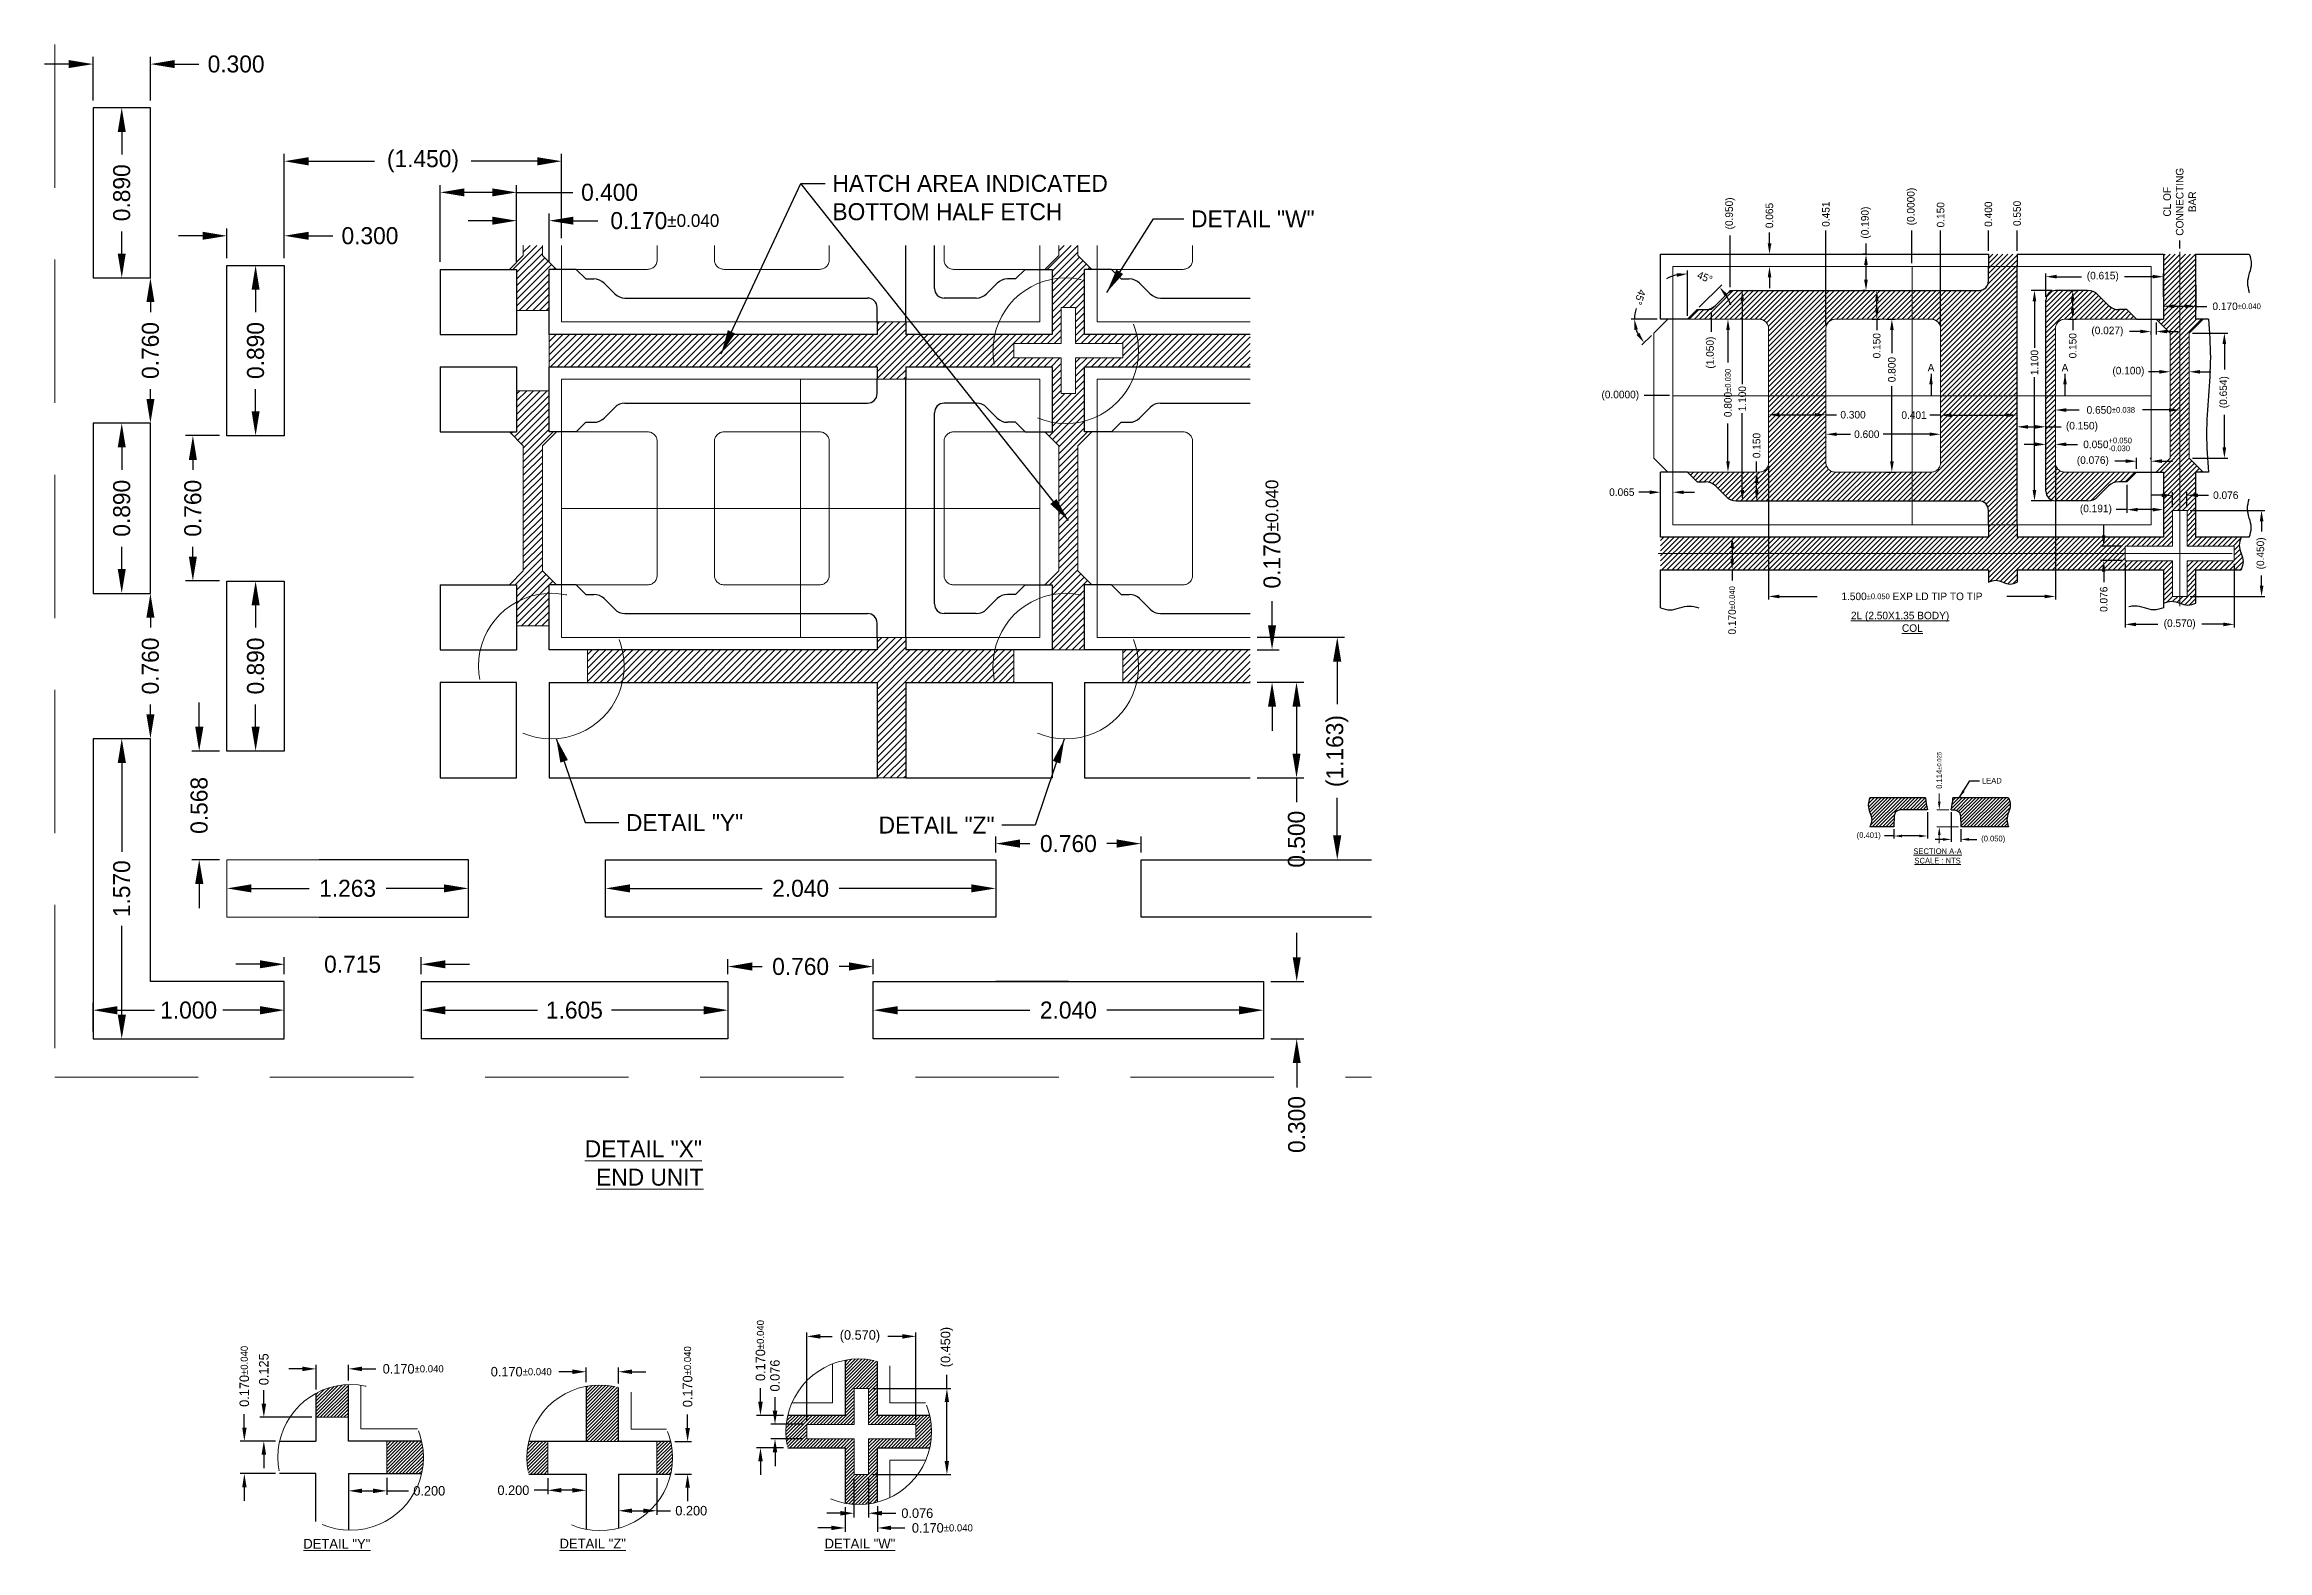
# Model space of a CAD drawing. Extents: x 47.7 to 59.3, y 27.6 to 35.5.
import ezdxf
from ezdxf.enums import TextEntityAlignment as Align

# ---------------------------------------------------------------- set-up
doc = ezdxf.new("R2010")
doc.units = 0
doc.header["$LTSCALE"] = 3
doc.header["$MEASUREMENT"] = 0
for name, pattern in [('CENTER', [2, 1.25, -0.25, 0.25, -0.25]), ('HIDDEN', [0.375, 0.25, -0.125]), ('PHANTOM', [2.5, 1.25, -0.25, 0.25, -0.25, 0.25, -0.25])]:
    doc.linetypes.add(name, pattern=pattern)
for name, color, linetype, lineweight in [('CLIN', 1, 'CENTER', 15), ('DETAIL', 6, 'HIDDEN', 15), ('DIM', 4, 'Continuous', 13), ('FULL METAL', 33, 'HIDDEN', 15), ('HATCH', 8, 'Continuous', 5), ('HIDN', 6, 'HIDDEN', 15), ('OBJ1', 7, 'Continuous', 30), ('OBJ2', 30, 'Continuous', 30), ('OBJ3', 40, 'Continuous', 30), ('OBJ4', 7, 'Continuous', 30), ('PHANTOM', 5, 'PHANTOM', 15), ('SAW', 2, 'HIDDEN', 15), ('SAW2', 3, 'HIDDEN', 13), ('TEXT', 2, 'Continuous', 20)]:
    doc.layers.add(name, color=color, linetype=linetype, lineweight=lineweight)
doc.dimstyles.new('3DEC X 20', dxfattribs={"dimtxt": 0.0889, "dimasz": 0.127, "dimexe": 0.0381, "dimexo": 0.0381, "dimgap": 0.0381, "dimtad": 0, "dimdec": 3, "dimzin": 0, "dimdsep": 46, "dimtxsty": 'Standard', "dimcen": 0, "dimadec": 0, "dimazin": 0, "dimtfac": 1, "dimtdec": 3, "dimtofl": 0, "dimtmove": 0, "dimatfit": 3, "dimfxl": 1, "dimtolj": 1, "dimtzin": 0, "dimarcsym": 0})
doc.dimstyles.new('3DEC X 35', dxfattribs={"dimscale": 0.028, "dimtxt": 1.778, "dimasz": 2.54, "dimexe": 0.762, "dimexo": 0.762, "dimgap": 0.762, "dimtad": 0, "dimdec": 3, "dimzin": 0, "dimdsep": 46, "dimtxsty": 'Standard', "dimcen": 0.09, "dimadec": 0, "dimazin": 0, "dimtfac": 1, "dimtdec": 3, "dimtofl": 0, "dimtmove": 0, "dimatfit": 3, "dimfxl": 1, "dimtolj": 1, "dimtzin": 0, "dimarcsym": 0})
doc.dimstyles.new('3DEC X 45', dxfattribs={"dimscale": 0.022222, "dimtxt": 1.778, "dimasz": 2.54, "dimexe": 0.762, "dimexo": 0.762, "dimgap": 0.762, "dimtad": 0, "dimdec": 3, "dimzin": 0, "dimdsep": 46, "dimtxsty": 'Standard', "dimcen": 0.09, "dimadec": 0, "dimazin": 0, "dimtfac": 1, "dimtdec": 3, "dimtofl": 0, "dimtmove": 0, "dimatfit": 3, "dimfxl": 1, "dimtolj": 1, "dimtzin": 0, "dimarcsym": 0})
doc.dimstyles.new('3DEC X 60', dxfattribs={"dimscale": 0.016667, "dimtxt": 1.778, "dimasz": 2.54, "dimexe": 0.762, "dimexo": 0.762, "dimgap": 0.762, "dimtad": 0, "dimdec": 3, "dimzin": 0, "dimdsep": 46, "dimtxsty": 'Standard', "dimcen": 0, "dimadec": 0, "dimazin": 0, "dimtfac": 1, "dimtdec": 3, "dimtofl": 0, "dimtmove": 0, "dimatfit": 3, "dimfxl": 1, "dimtolj": 1, "dimtzin": 0, "dimarcsym": 0})
pattern_1 = [(45, (47.716382, 13.433811), (-0.008838835, 0.008838835), [])]

msp = doc.modelspace()

# ---------------------------------------------------------------- texts
at = {"layer": 'DIM'}
for s, insert, char_height, attachment_point in [('\\A1;HATCH AREA INDICATED\\PBOTTOM HALF ETCH', (51.82311, 34.83034), 0.0889, 1), ('\\A1;DETAIL "W"', (53.69862, 34.64472), 0.0889, 1), ('LEAD', (57.83391, 31.66186), 0.029633, 4), ('DETAIL "Y"', (50.74354, 31.44247), 0.0889, 4), ('DETAIL "Z"', (52.67088, 31.42987), 0.0889, 6)]:
    msp.add_mtext(s, dxfattribs=dict(at, insert=insert, char_height=char_height, attachment_point=attachment_point))
at = {"layer": 'DIM', "insert": (57.61087, 31.71586), "char_height": 0.0296333, "attachment_point": 5, "rotation": 90}
msp.add_mtext('\\A1;0.114{\\H0.75x;±0.025}', dxfattribs=at)
at = {"layer": 'TEXT'}
for p in [(57.56773, 33.79034), (58.26823, 33.79034)]:
    msp.add_text('A', height=0.03951, dxfattribs=at).set_placement(p, align=Align.BOTTOM_CENTER)
for s, height, p in [('%%U2L (2.50X1.35 BODY)', 0.0395111, (57.14885, 32.50583)), ('%%UCOL', 0.039511, (57.41555, 32.43998)), ('%%UDETAIL "X"', 0.0889, (50.52808, 29.69213)), ('%%UEND UNIT', 0.0889, (50.58735, 29.54397)), ('%%UDETAIL "Y"', 0.0508, (49.05658, 27.64561)), ('%%UDETAIL "Z"', 0.0508, (50.39641, 27.64666)), ('%%UDETAIL "W"', 0.0508, (51.78244, 27.64666))]:
    msp.add_text(s, height=height, dxfattribs=at).set_placement(p)
at = {"layer": 'TEXT', "insert": (57.60202, 31.30779), "char_height": 0.0296333, "attachment_point": 2}
msp.add_mtext('{\\LSECTION A-A\\PSCALE : NTS}', dxfattribs=at)

# ---------------------------------------------------------------- blocks, each defined once
blk = doc.blocks.new('*D0')
at = {"layer": 'Defpoints', "color": 0, "transparency": 16777216}
for p in [(325.651, -58.636), (325.651, -58.824), (325.651, -59.499)]:
    blk.add_point(p, dxfattribs=at)
at = {"layer": 'DIM', "color": 0, "lineweight": -2, "transparency": 16777216}
blk.add_line((325.651, -58.807), (325.651, -58.636), dxfattribs=at)
at = {"layer": 'DIM', "color": 0, "transparency": 16777216, "insert": (325.651, -58.51), "char_height": 0.03951, "attachment_point": 5, "rotation": 90}
blk.add_mtext('\\A1;(0.0000)', dxfattribs=at)
blk = doc.blocks.new('*D1')
at = {"layer": 'Defpoints', "color": 0, "transparency": 16777216}
for p in [(324.251, -59.499), (324.401, -59.499), (325.651, -59.499)]:
    blk.add_point(p, dxfattribs=at)
at = {"layer": 'DIM', "color": 0, "lineweight": -2, "transparency": 16777216}
blk.add_line((324.384, -59.499), (324.251, -59.499), dxfattribs=at)
at = {"layer": 'DIM', "color": 0, "transparency": 16777216, "insert": (324.126, -59.499), "char_height": 0.03951, "attachment_point": 5}
blk.add_mtext('\\A1;(0.0000)', dxfattribs=at)
blk = doc.blocks.new('*D2')
at = {"layer": 'Defpoints', "color": 0, "transparency": 16777216}
for p in [(327.051, -58.687), (327.051, -58.747), (325.651, -59.499)]:
    blk.add_point(p, dxfattribs=at)
at = {"layer": 'DIM', "color": 0, "lineweight": -2, "transparency": 16777216}
blk.add_line((327.051, -58.73), (327.051, -58.687), dxfattribs=at)
at = {"layer": 'DIM', "color": 0, "transparency": 16777216, "insert": (327.051, -58.485), "char_height": 0.0395, "attachment_point": 5, "rotation": 90}
blk.add_mtext('\\A1;CL OF\\PCONNECTING\\PBAR', dxfattribs=at)
blk = doc.blocks.new('*D3')
at = {"layer": 'Defpoints', "color": 0, "transparency": 16777216}
for p in [(325.801, -58.636), (325.801, -59.149), (325.651, -59.499)]:
    blk.add_point(p, dxfattribs=at)
at = {"layer": 'DIM', "color": 0, "lineweight": -2, "transparency": 16777216}
blk.add_line((325.801, -59.132), (325.801, -58.636), dxfattribs=at)
at = {"layer": 'DIM', "color": 0, "transparency": 16777216, "insert": (325.801, -58.553), "char_height": 0.0395, "attachment_point": 5, "rotation": 90}
blk.add_mtext('\\A1;0.150', dxfattribs=at)
blk = doc.blocks.new('*D4')
at = {"layer": 'Defpoints', "color": 0, "transparency": 16777216}
for p in [(325.201, -58.636), (325.201, -59.149), (325.651, -59.499)]:
    blk.add_point(p, dxfattribs=at)
at = {"layer": 'DIM', "color": 0, "lineweight": -2, "transparency": 16777216}
blk.add_line((325.201, -59.132), (325.201, -58.636), dxfattribs=at)
at = {"layer": 'DIM', "color": 0, "transparency": 16777216, "insert": (325.201, -58.55), "char_height": 0.0395, "attachment_point": 5, "rotation": 90}
blk.add_mtext('\\A1;0.451', dxfattribs=at)
blk = doc.blocks.new('*D5')
at = {"layer": 'Defpoints', "color": 0, "transparency": 16777216}
for p in [(324.336, -60.004), (324.336, -60.004), (324.401, -60.004)]:
    blk.add_point(p, dxfattribs=at)
at = {"layer": 'DIM', "color": 0, "lineweight": -2, "transparency": 16777216}
for p, q in [((324.28, -60.004), (324.223, -60.004)), ((324.336, -59.987), (324.336, -59.987)), ((324.401, -59.987), (324.401, -59.987)), ((324.458, -60.004), (324.514, -60.004))]:
    blk.add_line(p, q, dxfattribs=at)
at = {"layer": 'DIM', "color": 0, "transparency": 16777216}
for points in [[(324.28, -60.014), (324.28, -59.995), (324.336, -60.004)], [(324.458, -59.995), (324.458, -60.014), (324.401, -60.004)]]:
    blk.add_solid(points, dxfattribs=at)
at = {"layer": 'DIM', "color": 0, "transparency": 16777216, "insert": (324.134, -60.004), "char_height": 0.0395, "attachment_point": 5}
blk.add_mtext('\\A1;0.065', dxfattribs=at)
blk = doc.blocks.new('*D6')
at = {"layer": 'Defpoints', "color": 0, "transparency": 16777216}
for p in [(324.906, -58.759), (324.906, -58.759), (324.906, -58.824)]:
    blk.add_point(p, dxfattribs=at)
at = {"layer": 'DIM', "color": 0, "lineweight": -2, "transparency": 16777216}
for p, q in [((324.906, -58.703), (324.906, -58.646)), ((324.889, -58.759), (324.889, -58.759)), ((324.889, -58.824), (324.889, -58.824)), ((324.906, -58.881), (324.906, -58.937))]:
    blk.add_line(p, q, dxfattribs=at)
at = {"layer": 'DIM', "color": 0, "transparency": 16777216}
for points in [[(324.897, -58.703), (324.916, -58.703), (324.906, -58.759)], [(324.916, -58.881), (324.897, -58.881), (324.906, -58.824)]]:
    blk.add_solid(points, dxfattribs=at)
at = {"layer": 'DIM', "color": 0, "transparency": 16777216, "insert": (324.906, -58.557), "char_height": 0.0395, "attachment_point": 5, "rotation": 90}
blk.add_mtext('\\A1;0.065', dxfattribs=at)
blk = doc.blocks.new('*D7')
at = {"layer": 'Defpoints', "color": 0, "transparency": 16777216}
for p in [(324.901, -59.849), (326.401, -59.849), (324.901, -60.549)]:
    blk.add_point(p, dxfattribs=at)
at = {"layer": 'DIM', "color": 0, "lineweight": -2, "transparency": 16777216}
for p, q in [((324.901, -59.866), (324.901, -60.566)), ((326.401, -59.866), (326.401, -60.566)), ((324.958, -60.549), (325.155, -60.549)), ((326.345, -60.549), (326.148, -60.549))]:
    blk.add_line(p, q, dxfattribs=at)
at = {"layer": 'DIM', "color": 0, "transparency": 16777216}
for points in [[(324.958, -60.54), (324.958, -60.559), (324.901, -60.549)], [(326.345, -60.559), (326.345, -60.54), (326.401, -60.549)]]:
    blk.add_solid(points, dxfattribs=at)
at = {"layer": 'DIM', "color": 0, "transparency": 16777216, "insert": (325.651, -60.549), "char_height": 0.03951, "attachment_point": 5}
blk.add_mtext('\\A1;1.500{\\H0.029633;%%p0.050} EXP LD TIP TO TIP', dxfattribs=at)
blk = doc.blocks.new('*D8')
at = {"layer": 'Defpoints', "color": 0, "transparency": 16777216}
for p in [(324.711, -60.239), (324.711, -60.409), (324.711, -60.409)]:
    blk.add_point(p, dxfattribs=at)
at = {"layer": 'DIM', "color": 0, "lineweight": -2, "transparency": 16777216}
for p, q in [((324.694, -60.239), (324.694, -60.239)), ((324.711, -60.296), (324.711, -60.353)), ((324.694, -60.409), (324.694, -60.409)), ((324.711, -60.409), (324.711, -60.466))]:
    blk.add_line(p, q, dxfattribs=at)
at = {"layer": 'DIM', "color": 0, "transparency": 16777216}
for points in [[(324.721, -60.296), (324.702, -60.296), (324.711, -60.239)], [(324.702, -60.353), (324.721, -60.353), (324.711, -60.409)]]:
    blk.add_solid(points, dxfattribs=at)
at = {"layer": 'DIM', "color": 0, "transparency": 16777216, "insert": (324.711, -60.622), "char_height": 0.03951, "attachment_point": 5, "rotation": 90}
blk.add_mtext('\\A1;0.170{\\H0.029633;%%p0.040}', dxfattribs=at)
blk = doc.blocks.new('*D9')
at = {"layer": 'Defpoints', "color": 0, "transparency": 16777216}
for p in [(324.689, -59.099), (324.689, -59.099), (324.689, -59.899)]:
    blk.add_point(p, dxfattribs=at)
at = {"layer": 'DIM', "color": 0, "lineweight": -2, "transparency": 16777216}
for p, q in [((324.672, -59.099), (324.672, -59.099)), ((324.689, -59.156), (324.689, -59.326)), ((324.689, -59.843), (324.689, -59.645)), ((324.672, -59.899), (324.672, -59.899))]:
    blk.add_line(p, q, dxfattribs=at)
at = {"layer": 'DIM', "color": 0, "transparency": 16777216}
for points in [[(324.699, -59.156), (324.68, -59.156), (324.689, -59.099)], [(324.68, -59.843), (324.699, -59.843), (324.689, -59.899)]]:
    blk.add_solid(points, dxfattribs=at)
at = {"layer": 'DIM', "color": 0, "transparency": 16777216, "insert": (324.689, -59.485), "char_height": 0.03951, "attachment_point": 5, "rotation": 90}
blk.add_mtext('\\A1;0.800{\\H0.029633;%%p0.030}', dxfattribs=at)
blk = doc.blocks.new('*D10')
at = {"layer": 'Defpoints', "color": 0, "transparency": 16777216}
for p in [(324.764, -58.949), (324.764, -60.049), (324.764, -60.049)]:
    blk.add_point(p, dxfattribs=at)
at = {"layer": 'DIM', "color": 0, "lineweight": -2, "transparency": 16777216}
for p, q in [((324.747, -58.949), (324.747, -58.949)), ((324.764, -59.006), (324.764, -59.439)), ((324.764, -59.993), (324.764, -59.591)), ((324.747, -60.049), (324.747, -60.049))]:
    blk.add_line(p, q, dxfattribs=at)
at = {"layer": 'DIM', "color": 0, "transparency": 16777216}
for points in [[(324.774, -59.006), (324.755, -59.006), (324.764, -58.949)], [(324.755, -59.993), (324.774, -59.993), (324.764, -60.049)]]:
    blk.add_solid(points, dxfattribs=at)
at = {"layer": 'DIM', "color": 0, "transparency": 16777216, "insert": (324.764, -59.515), "char_height": 0.0395, "attachment_point": 5, "rotation": 90}
blk.add_mtext('\\A1;1.100', dxfattribs=at)
blk = doc.blocks.new('*D11')
at = {"layer": 'Defpoints', "color": 0, "transparency": 16777216}
for p in [(326.292, -58.949), (326.401, -58.949), (326.401, -60.049)]:
    blk.add_point(p, dxfattribs=at)
at = {"layer": 'DIM', "color": 0, "lineweight": -2, "transparency": 16777216}
for p, q in [((326.384, -58.949), (326.275, -58.949)), ((326.292, -59.006), (326.292, -59.249)), ((326.292, -59.993), (326.292, -59.402)), ((326.384, -60.049), (326.275, -60.049))]:
    blk.add_line(p, q, dxfattribs=at)
at = {"layer": 'DIM', "color": 0, "transparency": 16777216}
for points in [[(326.301, -59.006), (326.282, -59.006), (326.292, -58.949)], [(326.282, -59.993), (326.301, -59.993), (326.292, -60.049)]]:
    blk.add_solid(points, dxfattribs=at)
at = {"layer": 'DIM', "color": 0, "transparency": 16777216, "insert": (326.292, -59.326), "char_height": 0.0395, "attachment_point": 5, "rotation": 90}
blk.add_mtext('\\A1;1.100', dxfattribs=at)
blk = doc.blocks.new('*D12')
at = {"layer": 'Defpoints', "color": 0, "transparency": 16777216}
for p in [(326.825, -59.842), (326.901, -59.849), (326.825, -59.899)]:
    blk.add_point(p, dxfattribs=at)
at = {"layer": 'DIM', "color": 0, "lineweight": -2, "transparency": 16777216}
for p, q in [((326.769, -59.842), (326.712, -59.842)), ((326.825, -59.882), (326.825, -59.825)), ((326.901, -59.832), (326.901, -59.825)), ((326.958, -59.842), (327.014, -59.842))]:
    blk.add_line(p, q, dxfattribs=at)
at = {"layer": 'DIM', "color": 0, "transparency": 16777216}
for points in [[(326.769, -59.851), (326.769, -59.832), (326.825, -59.842)], [(326.958, -59.832), (326.958, -59.851), (326.901, -59.842)]]:
    blk.add_solid(points, dxfattribs=at)
at = {"layer": 'DIM', "color": 0, "transparency": 16777216, "insert": (326.597, -59.842), "char_height": 0.03951, "attachment_point": 5}
blk.add_mtext('\\A1;(0.076)', dxfattribs=at)
blk = doc.blocks.new('*D13')
at = {"layer": 'Defpoints', "color": 0, "transparency": 16777216}
for p in [(326.775, -59.949), (326.775, -60.095), (326.966, -59.999)]:
    blk.add_point(p, dxfattribs=at)
at = {"layer": 'DIM', "color": 0, "lineweight": -2, "transparency": 16777216}
for p, q in [((326.775, -59.966), (326.775, -60.112)), ((326.775, -60.095), (326.719, -60.095)), ((326.91, -60.095), (326.832, -60.095)), ((326.966, -60.016), (326.966, -60.112))]:
    blk.add_line(p, q, dxfattribs=at)
at = {"layer": 'DIM', "color": 0, "transparency": 16777216}
for points in [[(326.832, -60.086), (326.832, -60.105), (326.775, -60.095)], [(326.91, -60.105), (326.91, -60.086), (326.966, -60.095)]]:
    blk.add_solid(points, dxfattribs=at)
at = {"layer": 'DIM', "color": 0, "transparency": 16777216, "insert": (326.613, -60.095), "char_height": 0.03951, "attachment_point": 5}
blk.add_mtext('\\A1;(0.191)', dxfattribs=at)
blk = doc.blocks.new('*D14')
at = {"layer": 'Defpoints', "color": 0, "transparency": 16777216}
for p in [(326.901, -59.149), (326.901, -59.164), (326.928, -59.099)]:
    blk.add_point(p, dxfattribs=at)
at = {"layer": 'DIM', "color": 0, "lineweight": -2, "transparency": 16777216}
for p, q in [((326.845, -59.164), (326.788, -59.164)), ((326.901, -59.166), (326.901, -59.18)), ((326.928, -59.116), (326.928, -59.18)), ((326.985, -59.164), (327.041, -59.164))]:
    blk.add_line(p, q, dxfattribs=at)
at = {"layer": 'DIM', "color": 0, "transparency": 16777216}
for points in [[(326.845, -59.173), (326.845, -59.154), (326.901, -59.164)], [(326.985, -59.154), (326.985, -59.173), (326.928, -59.164)]]:
    blk.add_solid(points, dxfattribs=at)
at = {"layer": 'DIM', "color": 0, "transparency": 16777216, "insert": (326.673, -59.164), "char_height": 0.03951, "attachment_point": 5}
blk.add_mtext('\\A1;(0.027)', dxfattribs=at)
blk = doc.blocks.new('*D15')
at = {"layer": 'Defpoints', "color": 0, "transparency": 16777216}
for p in [(326.966, -58.877), (326.351, -58.999), (326.966, -58.999)]:
    blk.add_point(p, dxfattribs=at)
at = {"layer": 'DIM', "color": 0, "lineweight": -2, "transparency": 16777216}
for p, q in [((326.351, -58.982), (326.351, -58.86)), ((326.408, -58.877), (326.537, -58.877)), ((326.91, -58.877), (326.762, -58.877)), ((326.966, -58.982), (326.966, -58.86))]:
    blk.add_line(p, q, dxfattribs=at)
at = {"layer": 'DIM', "color": 0, "transparency": 16777216}
for points in [[(326.408, -58.867), (326.408, -58.886), (326.351, -58.877)], [(326.91, -58.886), (326.91, -58.867), (326.966, -58.877)]]:
    blk.add_solid(points, dxfattribs=at)
at = {"layer": 'DIM', "color": 0, "transparency": 16777216, "insert": (326.649, -58.877), "char_height": 0.03951, "attachment_point": 5}
blk.add_mtext('\\A1;(0.615)', dxfattribs=at)
blk = doc.blocks.new('*D16')
at = {"layer": 'Defpoints', "color": 0, "transparency": 16777216}
for p in [(325.801, -59.599), (326.201, -59.599), (326.201, -59.601)]:
    blk.add_point(p, dxfattribs=at)
at = {"layer": 'DIM', "color": 0, "lineweight": -2, "transparency": 16777216}
for p, q in [((325.801, -59.601), (325.744, -59.601)), ((325.801, -59.616), (325.801, -59.618)), ((325.857, -59.601), (326.145, -59.601)), ((326.201, -59.616), (326.201, -59.618))]:
    blk.add_line(p, q, dxfattribs=at)
at = {"layer": 'DIM', "color": 0, "transparency": 16777216}
for points in [[(325.857, -59.592), (325.857, -59.611), (325.801, -59.601)], [(326.145, -59.611), (326.145, -59.592), (326.201, -59.601)]]:
    blk.add_solid(points, dxfattribs=at)
at = {"layer": 'DIM', "color": 0, "transparency": 16777216, "insert": (325.662, -59.601), "char_height": 0.0395, "attachment_point": 5}
blk.add_mtext('\\A1;0.401', dxfattribs=at)
blk = doc.blocks.new('*D17')
at = {"layer": 'Defpoints', "color": 0, "transparency": 16777216}
for p in [(326.201, -59.674), (326.351, -59.662), (326.351, -59.674)]:
    blk.add_point(p, dxfattribs=at)
at = {"layer": 'DIM', "color": 0, "lineweight": -2, "transparency": 16777216}
for p, q in [((326.201, -59.657), (326.201, -59.645)), ((326.258, -59.662), (326.295, -59.662)), ((326.351, -59.657), (326.351, -59.645)), ((326.351, -59.662), (326.431, -59.662))]:
    blk.add_line(p, q, dxfattribs=at)
at = {"layer": 'DIM', "color": 0, "transparency": 16777216}
for points in [[(326.258, -59.653), (326.258, -59.672), (326.201, -59.662)], [(326.295, -59.672), (326.295, -59.653), (326.351, -59.662)]]:
    blk.add_solid(points, dxfattribs=at)
at = {"layer": 'DIM', "color": 0, "transparency": 16777216, "insert": (326.54, -59.662), "char_height": 0.03951, "attachment_point": 5}
blk.add_mtext('\\A1;(0.150)', dxfattribs=at)
blk = doc.blocks.new('*D18')
at = {"layer": 'Defpoints', "color": 0, "transparency": 16777216}
for p in [(326.351, -59.749), (326.401, -59.749), (326.401, -59.754)]:
    blk.add_point(p, dxfattribs=at)
at = {"layer": 'DIM', "color": 0, "lineweight": -2, "transparency": 16777216}
for p, q in [((326.295, -59.754), (326.238, -59.754)), ((326.351, -59.766), (326.351, -59.771)), ((326.401, -59.766), (326.401, -59.771)), ((326.458, -59.754), (326.516, -59.754))]:
    blk.add_line(p, q, dxfattribs=at)
at = {"layer": 'DIM', "color": 0, "transparency": 16777216}
for points in [[(326.295, -59.763), (326.295, -59.744), (326.351, -59.754)], [(326.458, -59.744), (326.458, -59.763), (326.401, -59.754)]]:
    blk.add_solid(points, dxfattribs=at)
at = {"layer": 'DIM', "color": 0, "transparency": 16777216, "insert": (326.674, -59.754), "char_height": 0.03951, "attachment_point": 5}
blk.add_mtext('\\A1;0.050{\\H0.029633;\\S+0.050^ -0.030;}', dxfattribs=at)
blk = doc.blocks.new('*D19')
at = {"layer": 'Defpoints', "color": 0, "transparency": 16777216}
for p in [(326.401, -59.574), (327.051, -59.574), (327.051, -59.574)]:
    blk.add_point(p, dxfattribs=at)
at = {"layer": 'DIM', "color": 0, "lineweight": -2, "transparency": 16777216}
for p, q in [((326.401, -59.557), (326.401, -59.557)), ((326.458, -59.574), (326.526, -59.574)), ((326.995, -59.574), (326.856, -59.574)), ((327.051, -59.557), (327.051, -59.557))]:
    blk.add_line(p, q, dxfattribs=at)
at = {"layer": 'DIM', "color": 0, "transparency": 16777216}
for points in [[(326.458, -59.565), (326.458, -59.584), (326.401, -59.574)], [(326.995, -59.584), (326.995, -59.565), (327.051, -59.574)]]:
    blk.add_solid(points, dxfattribs=at)
at = {"layer": 'DIM', "color": 0, "transparency": 16777216, "insert": (326.691, -59.574), "char_height": 0.03951, "attachment_point": 5}
blk.add_mtext('\\A1;0.650{\\H0.029633;%%p0.038}', dxfattribs=at)
blk = doc.blocks.new('*D20')
at = {"layer": 'Defpoints', "color": 0, "transparency": 16777216}
for p in [(327.001, -59.374), (327.101, -59.374), (327.101, -59.374)]:
    blk.add_point(p, dxfattribs=at)
at = {"layer": 'DIM', "color": 0, "lineweight": -2, "transparency": 16777216}
for p, q in [((326.945, -59.374), (326.888, -59.374)), ((327.001, -59.357), (327.001, -59.357)), ((327.101, -59.357), (327.101, -59.357)), ((327.158, -59.374), (327.214, -59.374))]:
    blk.add_line(p, q, dxfattribs=at)
at = {"layer": 'DIM', "color": 0, "transparency": 16777216}
for points in [[(326.945, -59.384), (326.945, -59.365), (327.001, -59.374)], [(327.158, -59.365), (327.158, -59.384), (327.101, -59.374)]]:
    blk.add_solid(points, dxfattribs=at)
at = {"layer": 'DIM', "color": 0, "transparency": 16777216, "insert": (326.783, -59.374), "char_height": 0.03951, "attachment_point": 5}
blk.add_mtext('\\A1;(0.100)', dxfattribs=at)
blk = doc.blocks.new('*D21')
at = {"layer": 'Defpoints', "color": 0, "transparency": 16777216}
for p in [(327.101, -59.172), (327.101, -59.826), (327.285, -59.826)]:
    blk.add_point(p, dxfattribs=at)
at = {"layer": 'DIM', "color": 0, "lineweight": -2, "transparency": 16777216}
for p, q in [((327.118, -59.172), (327.302, -59.172)), ((327.285, -59.229), (327.285, -59.362)), ((327.285, -59.77), (327.285, -59.6)), ((327.118, -59.826), (327.302, -59.826))]:
    blk.add_line(p, q, dxfattribs=at)
at = {"layer": 'DIM', "color": 0, "transparency": 16777216}
for points in [[(327.294, -59.229), (327.275, -59.229), (327.285, -59.172)], [(327.275, -59.77), (327.294, -59.77), (327.285, -59.826)]]:
    blk.add_solid(points, dxfattribs=at)
at = {"layer": 'DIM', "color": 0, "transparency": 16777216, "insert": (327.285, -59.481), "char_height": 0.03951, "attachment_point": 5, "rotation": 90}
blk.add_mtext('\\A1;(0.654)', dxfattribs=at)
blk = doc.blocks.new('*D22')
at = {"layer": 'Defpoints', "color": 0, "transparency": 16777216}
for p in [(324.839, -59.899), (324.839, -59.899), (324.839, -60.049)]:
    blk.add_point(p, dxfattribs=at)
at = {"layer": 'DIM', "color": 0, "lineweight": -2, "transparency": 16777216}
for p, q in [((324.839, -59.899), (324.839, -59.843)), ((324.822, -59.899), (324.822, -59.899)), ((324.839, -59.993), (324.839, -59.956)), ((324.822, -60.049), (324.822, -60.049))]:
    blk.add_line(p, q, dxfattribs=at)
at = {"layer": 'DIM', "color": 0, "transparency": 16777216}
for points in [[(324.849, -59.956), (324.83, -59.956), (324.839, -59.899)], [(324.83, -59.993), (324.849, -59.993), (324.839, -60.049)]]:
    blk.add_solid(points, dxfattribs=at)
at = {"layer": 'DIM', "color": 0, "transparency": 16777216, "insert": (324.839, -59.76), "char_height": 0.0395, "attachment_point": 5, "rotation": 90}
blk.add_mtext('\\A1;0.150', dxfattribs=at)
blk = doc.blocks.new('*D23')
at = {"layer": 'Defpoints', "color": 0, "transparency": 16777216}
for p in [(324.901, -59.599), (325.201, -59.599), (325.201, -59.599)]:
    blk.add_point(p, dxfattribs=at)
at = {"layer": 'DIM', "color": 0, "lineweight": -2, "transparency": 16777216}
for p, q in [((324.901, -59.582), (324.901, -59.582)), ((324.958, -59.599), (325.144, -59.599)), ((325.201, -59.582), (325.201, -59.582)), ((325.201, -59.599), (325.257, -59.599))]:
    blk.add_line(p, q, dxfattribs=at)
at = {"layer": 'DIM', "color": 0, "transparency": 16777216}
for points in [[(324.958, -59.59), (324.958, -59.609), (324.901, -59.599)], [(325.144, -59.609), (325.144, -59.59), (325.201, -59.599)]]:
    blk.add_solid(points, dxfattribs=at)
at = {"layer": 'DIM', "color": 0, "transparency": 16777216, "insert": (325.343, -59.599), "char_height": 0.0395, "attachment_point": 5}
blk.add_mtext('\\A1;0.300', dxfattribs=at)
blk = doc.blocks.new('*D24')
at = {"layer": 'Defpoints', "color": 0, "transparency": 16777216}
for p in [(325.201, -59.699), (325.201, -59.701), (325.801, -59.699)]:
    blk.add_point(p, dxfattribs=at)
at = {"layer": 'DIM', "color": 0, "lineweight": -2, "transparency": 16777216}
for p, q in [((325.201, -59.716), (325.201, -59.718)), ((325.257, -59.701), (325.329, -59.701)), ((325.744, -59.701), (325.501, -59.701)), ((325.801, -59.716), (325.801, -59.718))]:
    blk.add_line(p, q, dxfattribs=at)
at = {"layer": 'DIM', "color": 0, "transparency": 16777216}
for points in [[(325.257, -59.692), (325.257, -59.71), (325.201, -59.701)], [(325.744, -59.71), (325.744, -59.692), (325.801, -59.701)]]:
    blk.add_solid(points, dxfattribs=at)
at = {"layer": 'DIM', "color": 0, "transparency": 16777216, "insert": (325.415, -59.701), "char_height": 0.0395, "attachment_point": 5}
blk.add_mtext('\\A1;0.600', dxfattribs=at)
blk = doc.blocks.new('*D25')
at = {"layer": 'Defpoints', "color": 0, "transparency": 16777216}
for p in [(325.501, -59.099), (325.501, -59.899), (325.546, -59.899)]:
    blk.add_point(p, dxfattribs=at)
at = {"layer": 'DIM', "color": 0, "lineweight": -2, "transparency": 16777216}
for p, q in [((325.518, -59.099), (325.563, -59.099)), ((325.546, -59.156), (325.546, -59.277)), ((325.546, -59.843), (325.546, -59.449)), ((325.518, -59.899), (325.563, -59.899))]:
    blk.add_line(p, q, dxfattribs=at)
at = {"layer": 'DIM', "color": 0, "transparency": 16777216}
for points in [[(325.556, -59.156), (325.537, -59.156), (325.546, -59.099)], [(325.537, -59.843), (325.556, -59.843), (325.546, -59.899)]]:
    blk.add_solid(points, dxfattribs=at)
at = {"layer": 'DIM', "color": 0, "transparency": 16777216, "insert": (325.546, -59.363), "char_height": 0.0395, "attachment_point": 5, "rotation": 90}
blk.add_mtext('\\A1;0.800', dxfattribs=at)
blk = doc.blocks.new('*D26')
at = {"layer": 'Defpoints', "color": 0, "transparency": 16777216}
for p in [(324.701, -58.662), (324.701, -58.949), (325.651, -59.499)]:
    blk.add_point(p, dxfattribs=at)
at = {"layer": 'DIM', "color": 0, "lineweight": -2, "transparency": 16777216}
blk.add_line((324.701, -58.932), (324.701, -58.662), dxfattribs=at)
at = {"layer": 'DIM', "color": 0, "transparency": 16777216, "insert": (324.701, -58.546), "char_height": 0.03951, "attachment_point": 5, "rotation": 90}
blk.add_mtext('\\A1;(0.950)', dxfattribs=at)
blk = doc.blocks.new('*D27')
at = {"layer": 'Defpoints', "color": 0, "transparency": 16777216}
for p in [(324.601, -59.049), (324.601, -59.165), (325.651, -59.499)]:
    blk.add_point(p, dxfattribs=at)
at = {"layer": 'DIM', "color": 0, "lineweight": -2, "transparency": 16777216}
blk.add_line((324.601, -59.066), (324.601, -59.165), dxfattribs=at)
at = {"layer": 'DIM', "color": 0, "transparency": 16777216, "insert": (324.601, -59.274), "char_height": 0.03951, "attachment_point": 5, "rotation": 90}
blk.add_mtext('\\A1;(1.050)', dxfattribs=at)
blk = doc.blocks.new('*D28')
at = {"layer": 'Defpoints', "color": 0, "transparency": 16777216}
for p in [(324.596, -58.893), (324.527, -59.049), (324.477, -59.099), (324.477, -59.099), (324.477, -59.099)]:
    blk.add_point(p, dxfattribs=at)
at = {"layer": 'DIM', "color": 0, "lineweight": -2, "transparency": 16777216}
for p, q in [((324.477, -59.082), (324.477, -58.845)), ((324.539, -59.037), (324.657, -58.919))]:
    blk.add_line(p, q, dxfattribs=at)
for start, end in [(103.6399, 117.2798), (17.7202, 31.3601)]:
    blk.add_arc((324.477, -59.099), 0.238, start, end, dxfattribs=at)
at = {"layer": 'DIM', "color": 0, "transparency": 16777216}
for points in [[(324.422, -58.878), (324.42, -58.859), (324.477, -58.862)], [(324.688, -58.97), (324.673, -58.981), (324.645, -58.931)]]:
    blk.add_solid(points, dxfattribs=at)
at = {"layer": 'DIM', "color": 0, "transparency": 16777216, "insert": (324.568, -58.88), "char_height": 0.0395, "attachment_point": 5, "rotation": 337.5}
blk.add_mtext('\\A1;45%%d', dxfattribs=at)
blk = doc.blocks.new('*D29')
at = {"layer": 'Defpoints', "color": 0, "transparency": 16777216}
for p in [(325.426, -58.949), (325.467, -58.949), (325.426, -59.099)]:
    blk.add_point(p, dxfattribs=at)
at = {"layer": 'DIM', "color": 0, "lineweight": -2, "transparency": 16777216}
for p, q in [((325.443, -58.949), (325.484, -58.949)), ((325.467, -59.043), (325.467, -59.006)), ((325.443, -59.099), (325.484, -59.099)), ((325.467, -59.099), (325.467, -59.156))]:
    blk.add_line(p, q, dxfattribs=at)
at = {"layer": 'DIM', "color": 0, "transparency": 16777216}
for points in [[(325.477, -59.006), (325.458, -59.006), (325.467, -58.949)], [(325.458, -59.043), (325.477, -59.043), (325.467, -59.099)]]:
    blk.add_solid(points, dxfattribs=at)
at = {"layer": 'DIM', "color": 0, "transparency": 16777216, "insert": (325.467, -59.238), "char_height": 0.0395, "attachment_point": 5, "rotation": 90}
blk.add_mtext('\\A1;0.150', dxfattribs=at)
blk = doc.blocks.new('*D30')
at = {"layer": 'Defpoints', "color": 0, "transparency": 16777216}
for p in [(325.411, -58.759), (325.426, -58.759), (325.426, -58.949)]:
    blk.add_point(p, dxfattribs=at)
at = {"layer": 'DIM', "color": 0, "lineweight": -2, "transparency": 16777216}
for p, q in [((325.411, -58.759), (325.411, -58.703)), ((325.409, -58.759), (325.394, -58.759)), ((325.411, -58.893), (325.411, -58.816)), ((325.409, -58.949), (325.394, -58.949))]:
    blk.add_line(p, q, dxfattribs=at)
at = {"layer": 'DIM', "color": 0, "transparency": 16777216}
for points in [[(325.42, -58.816), (325.401, -58.816), (325.411, -58.759)], [(325.401, -58.893), (325.42, -58.893), (325.411, -58.949)]]:
    blk.add_solid(points, dxfattribs=at)
at = {"layer": 'DIM', "color": 0, "transparency": 16777216, "insert": (325.411, -58.594), "char_height": 0.03951, "attachment_point": 5, "rotation": 90}
blk.add_mtext('\\A1;(0.190)', dxfattribs=at)
blk = doc.blocks.new('*D31')
at = {"layer": 'Defpoints', "color": 0, "transparency": 16777216}
for p in [(324.336, -59.099), (324.374, -59.099), (324.401, -59.099), (324.223, -59.186), (324.301, -59.172)]:
    blk.add_point(p, dxfattribs=at)
at = {"layer": 'DIM', "color": 0, "lineweight": -2, "transparency": 16777216}
for p, q in [((324.319, -59.099), (324.183, -59.099)), ((324.289, -59.184), (324.239, -59.234))]:
    blk.add_line(p, q, dxfattribs=at)
for start, end in [(161.3691, 180), (198.6309, 206.3691)]:
    blk.add_arc((324.374, -59.099), 0.174, start, end, dxfattribs=at)
at = {"layer": 'DIM', "color": 0, "transparency": 16777216}
for points in [[(324.218, -59.153), (324.2, -59.156), (324.2, -59.099)], [(324.211, -59.182), (324.226, -59.171), (324.251, -59.223)]]:
    blk.add_solid(points, dxfattribs=at)
at = {"layer": 'DIM', "color": 0, "transparency": 16777216, "insert": (324.229, -58.984), "char_height": 0.0395, "attachment_point": 5, "rotation": 251.3691}
blk.add_mtext('\\A1;45%%d', dxfattribs=at)
blk = doc.blocks.new('*D32')
at = {"layer": 'Defpoints', "color": 0, "transparency": 16777216}
for p in [(325.857, -61.665), (325.907, -61.755), (325.907, -61.82)]:
    blk.add_point(p, dxfattribs=at)
at = {"layer": 'DIM', "color": 0, "lineweight": -2, "transparency": 16777216}
for p, q in [((325.857, -61.677), (325.857, -61.832)), ((325.814, -61.82), (325.772, -61.82)), ((325.907, -61.767), (325.907, -61.832)), ((325.949, -61.82), (325.991, -61.82))]:
    blk.add_line(p, q, dxfattribs=at)
at = {"layer": 'DIM', "color": 0, "transparency": 16777216}
for points in [[(325.814, -61.827), (325.814, -61.813), (325.857, -61.82)], [(325.949, -61.813), (325.949, -61.827), (325.907, -61.82)]]:
    blk.add_solid(points, dxfattribs=at)
at = {"layer": 'DIM', "color": 0, "transparency": 16777216, "insert": (326.076, -61.82), "char_height": 0.02963, "attachment_point": 5}
blk.add_mtext('\\A1;(0.050)', dxfattribs=at)
blk = doc.blocks.new('*D33')
at = {"layer": 'Defpoints', "color": 0, "transparency": 16777216}
for p in [(325.732, -61.665), (325.557, -61.755), (325.557, -61.802)]:
    blk.add_point(p, dxfattribs=at)
at = {"layer": 'DIM', "color": 0, "lineweight": -2, "transparency": 16777216}
for p, q in [((325.732, -61.677), (325.732, -61.815)), ((325.557, -61.802), (325.507, -61.802)), ((325.557, -61.767), (325.557, -61.815)), ((325.689, -61.802), (325.599, -61.802))]:
    blk.add_line(p, q, dxfattribs=at)
at = {"layer": 'DIM', "color": 0, "transparency": 16777216}
for points in [[(325.599, -61.795), (325.599, -61.809), (325.557, -61.802)], [(325.689, -61.809), (325.689, -61.795), (325.732, -61.802)]]:
    blk.add_solid(points, dxfattribs=at)
at = {"layer": 'DIM', "color": 0, "transparency": 16777216, "insert": (325.425, -61.802), "char_height": 0.02963, "attachment_point": 5}
blk.add_mtext('\\A1;(0.401)', dxfattribs=at)
blk = doc.blocks.new('*D34')
at = {"layer": 'Defpoints', "color": 0, "transparency": 16777216}
for p in [(326.966, -58.904), (327.136, -58.904), (326.966, -59.032)]:
    blk.add_point(p, dxfattribs=at)
at = {"layer": 'DIM', "color": 0, "lineweight": -2, "transparency": 16777216}
for p, q in [((326.966, -58.921), (326.966, -59.049)), ((327.136, -58.921), (327.136, -59.049)), ((327.08, -59.032), (327.023, -59.032)), ((327.136, -59.032), (327.193, -59.032))]:
    blk.add_line(p, q, dxfattribs=at)
at = {"layer": 'DIM', "color": 0, "transparency": 16777216}
for points in [[(327.023, -59.022), (327.023, -59.041), (326.966, -59.032)], [(327.08, -59.041), (327.08, -59.022), (327.136, -59.032)]]:
    blk.add_solid(points, dxfattribs=at)
at = {"layer": 'DIM', "color": 0, "transparency": 16777216, "insert": (327.349, -59.032), "char_height": 0.03951, "attachment_point": 5}
blk.add_mtext('\\A1;0.170{\\H0.029633;%%p0.040}', dxfattribs=at)
blk = doc.blocks.new('*D35')
at = {"layer": 'Defpoints', "color": 0, "transparency": 16777216}
for p in [(317.033, -64.842), (317.306, -64.842), (317.116, -64.967)]:
    blk.add_point(p, dxfattribs=at)
at = {"layer": 'DIM', "color": 0, "lineweight": -2, "transparency": 16777216}
for p, q in [((317.033, -64.771), (317.033, -64.7)), ((317.284, -64.842), (317.012, -64.842)), ((317.094, -64.967), (317.012, -64.967)), ((317.033, -65.038), (317.033, -65.109))]:
    blk.add_line(p, q, dxfattribs=at)
at = {"layer": 'DIM', "color": 0, "transparency": 16777216}
for points in [[(317.021, -64.771), (317.045, -64.771), (317.033, -64.842)], [(317.045, -65.038), (317.021, -65.038), (317.033, -64.967)]]:
    blk.add_solid(points, dxfattribs=at)
at = {"layer": 'DIM', "color": 0, "transparency": 16777216, "insert": (317.033, -64.591), "char_height": 0.0498, "attachment_point": 5, "rotation": 90}
blk.add_mtext('\\A1;0.125', dxfattribs=at)
blk = doc.blocks.new('*D36')
at = {"layer": 'Defpoints', "color": 0, "transparency": 16777216}
for p in [(317.476, -65.137), (317.676, -65.137), (317.676, -65.227)]:
    blk.add_point(p, dxfattribs=at)
at = {"layer": 'DIM', "color": 0, "lineweight": -2, "transparency": 16777216}
for p, q in [((317.476, -65.158), (317.476, -65.248)), ((317.676, -65.158), (317.676, -65.248)), ((317.547, -65.227), (317.604, -65.227)), ((317.676, -65.227), (317.79, -65.227))]:
    blk.add_line(p, q, dxfattribs=at)
at = {"layer": 'DIM', "color": 0, "transparency": 16777216}
for points in [[(317.547, -65.215), (317.547, -65.239), (317.476, -65.227)], [(317.604, -65.239), (317.604, -65.215), (317.676, -65.227)]]:
    blk.add_solid(points, dxfattribs=at)
at = {"layer": 'DIM', "color": 0, "transparency": 16777216, "insert": (317.898, -65.227), "char_height": 0.0498, "attachment_point": 5}
blk.add_mtext('\\A1;0.200', dxfattribs=at)
blk = doc.blocks.new('*D37')
at = {"layer": 'Defpoints', "color": 0, "transparency": 16777216}
for p in [(317.476, -64.589), (317.306, -64.717), (317.476, -64.671)]:
    blk.add_point(p, dxfattribs=at)
at = {"layer": 'DIM', "color": 0, "lineweight": -2, "transparency": 16777216}
for p, q in [((317.234, -64.589), (317.163, -64.589)), ((317.306, -64.696), (317.306, -64.568)), ((317.476, -64.65), (317.476, -64.568)), ((317.547, -64.589), (317.618, -64.589))]:
    blk.add_line(p, q, dxfattribs=at)
at = {"layer": 'DIM', "color": 0, "transparency": 16777216}
for points in [[(317.234, -64.601), (317.234, -64.577), (317.306, -64.589)], [(317.547, -64.577), (317.547, -64.601), (317.476, -64.589)]]:
    blk.add_solid(points, dxfattribs=at)
at = {"layer": 'DIM', "color": 0, "transparency": 16777216, "insert": (317.814, -64.589), "char_height": 0.04978, "attachment_point": 5}
blk.add_mtext('\\A1;0.170{\\H0.037338;%%p0.040}', dxfattribs=at)
blk = doc.blocks.new('*D38')
at = {"layer": 'Defpoints', "color": 0, "transparency": 16777216}
for p in [(316.931, -64.967), (317.116, -64.967), (317.116, -65.137)]:
    blk.add_point(p, dxfattribs=at)
at = {"layer": 'DIM', "color": 0, "lineweight": -2, "transparency": 16777216}
for p, q in [((316.931, -64.896), (316.931, -64.825)), ((317.094, -64.967), (316.91, -64.967)), ((317.094, -65.137), (316.91, -65.137)), ((316.931, -65.208), (316.931, -65.279))]:
    blk.add_line(p, q, dxfattribs=at)
at = {"layer": 'DIM', "color": 0, "transparency": 16777216}
for points in [[(316.92, -64.896), (316.943, -64.896), (316.931, -64.967)], [(316.943, -65.208), (316.92, -65.208), (316.931, -65.137)]]:
    blk.add_solid(points, dxfattribs=at)
at = {"layer": 'DIM', "color": 0, "transparency": 16777216, "insert": (316.931, -64.628), "char_height": 0.04978, "attachment_point": 5, "rotation": 90}
blk.add_mtext('\\A1;0.170{\\H0.037338;%%p0.040}', dxfattribs=at)
blk = doc.blocks.new('*D39')
at = {"layer": 'Defpoints', "color": 0, "transparency": 16777216}
for p in [(318.518, -65.139), (318.718, -65.139), (318.518, -65.224)]:
    blk.add_point(p, dxfattribs=at)
at = {"layer": 'DIM', "color": 0, "lineweight": -2, "transparency": 16777216}
for p, q in [((318.518, -65.16), (318.518, -65.245)), ((318.718, -65.16), (318.718, -65.245)), ((318.518, -65.224), (318.447, -65.224)), ((318.647, -65.224), (318.589, -65.224))]:
    blk.add_line(p, q, dxfattribs=at)
at = {"layer": 'DIM', "color": 0, "transparency": 16777216}
for points in [[(318.589, -65.212), (318.589, -65.236), (318.518, -65.224)], [(318.647, -65.236), (318.647, -65.212), (318.718, -65.224)]]:
    blk.add_solid(points, dxfattribs=at)
at = {"layer": 'DIM', "color": 0, "transparency": 16777216, "insert": (318.338, -65.224), "char_height": 0.0498, "attachment_point": 5}
blk.add_mtext('\\A1;0.200', dxfattribs=at)
blk = doc.blocks.new('*D40')
at = {"layer": 'Defpoints', "color": 0, "transparency": 16777216}
for p in [(318.888, -65.139), (319.088, -65.139), (319.088, -65.331)]:
    blk.add_point(p, dxfattribs=at)
at = {"layer": 'DIM', "color": 0, "lineweight": -2, "transparency": 16777216}
for p, q in [((318.888, -65.16), (318.888, -65.352)), ((319.088, -65.16), (319.088, -65.352)), ((318.959, -65.331), (319.017, -65.331)), ((319.088, -65.331), (319.159, -65.331))]:
    blk.add_line(p, q, dxfattribs=at)
at = {"layer": 'DIM', "color": 0, "transparency": 16777216}
for points in [[(318.959, -65.319), (318.959, -65.343), (318.888, -65.331)], [(319.017, -65.343), (319.017, -65.319), (319.088, -65.331)]]:
    blk.add_solid(points, dxfattribs=at)
at = {"layer": 'DIM', "color": 0, "transparency": 16777216, "insert": (319.268, -65.331), "char_height": 0.0498, "attachment_point": 5}
blk.add_mtext('\\A1;0.200', dxfattribs=at)
blk = doc.blocks.new('*D41')
at = {"layer": 'Defpoints', "color": 0, "transparency": 16777216}
for p in [(318.718, -64.604), (318.718, -64.68), (318.888, -64.686)]:
    blk.add_point(p, dxfattribs=at)
at = {"layer": 'DIM', "color": 0, "lineweight": -2, "transparency": 16777216}
for p, q in [((318.647, -64.604), (318.576, -64.604)), ((318.718, -64.659), (318.718, -64.582)), ((318.888, -64.665), (318.888, -64.582)), ((318.959, -64.604), (319.03, -64.604))]:
    blk.add_line(p, q, dxfattribs=at)
at = {"layer": 'DIM', "color": 0, "transparency": 16777216}
for points in [[(318.647, -64.616), (318.647, -64.592), (318.718, -64.604)], [(318.959, -64.592), (318.959, -64.616), (318.888, -64.604)]]:
    blk.add_solid(points, dxfattribs=at)
at = {"layer": 'DIM', "color": 0, "transparency": 16777216, "insert": (318.379, -64.604), "char_height": 0.04978, "attachment_point": 5}
blk.add_mtext('\\A1;0.170{\\H0.037338;%%p0.040}', dxfattribs=at)
blk = doc.blocks.new('*D42')
at = {"layer": 'Defpoints', "color": 0, "transparency": 16777216}
for p in [(319.161, -64.969), (319.249, -64.969), (319.161, -65.139)]:
    blk.add_point(p, dxfattribs=at)
at = {"layer": 'DIM', "color": 0, "lineweight": -2, "transparency": 16777216}
for p, q in [((319.249, -64.898), (319.249, -64.827)), ((319.182, -64.969), (319.27, -64.969)), ((319.182, -65.139), (319.27, -65.139)), ((319.249, -65.21), (319.249, -65.281))]:
    blk.add_line(p, q, dxfattribs=at)
at = {"layer": 'DIM', "color": 0, "transparency": 16777216}
for points in [[(319.237, -64.898), (319.261, -64.898), (319.249, -64.969)], [(319.261, -65.21), (319.237, -65.21), (319.249, -65.139)]]:
    blk.add_solid(points, dxfattribs=at)
at = {"layer": 'DIM', "color": 0, "transparency": 16777216, "insert": (319.249, -64.63), "char_height": 0.04978, "attachment_point": 5, "rotation": 90}
blk.add_mtext('\\A1;0.170{\\H0.037338;%%p0.040}', dxfattribs=at)
blk = doc.blocks.new('*D43')
at = {"layer": 'Defpoints', "color": 0, "transparency": 16777216}
for p in [(320.442, -64.419), (319.872, -64.879), (320.442, -64.879)]:
    blk.add_point(p, dxfattribs=at)
at = {"layer": 'DIM', "color": 0, "lineweight": -2, "transparency": 16777216}
for p, q in [((319.872, -64.858), (319.872, -64.398)), ((320.442, -64.858), (320.442, -64.398)), ((319.943, -64.419), (320.004, -64.419)), ((320.371, -64.419), (320.296, -64.419))]:
    blk.add_line(p, q, dxfattribs=at)
at = {"layer": 'DIM', "color": 0, "transparency": 16777216}
for points in [[(319.943, -64.407), (319.943, -64.431), (319.872, -64.419)], [(320.371, -64.431), (320.371, -64.407), (320.442, -64.419)]]:
    blk.add_solid(points, dxfattribs=at)
at = {"layer": 'DIM', "color": 0, "transparency": 16777216, "insert": (320.15, -64.419), "char_height": 0.04978, "attachment_point": 5}
blk.add_mtext('\\A1;(0.570)', dxfattribs=at)
blk = doc.blocks.new('*D44')
at = {"layer": 'Defpoints', "color": 0, "transparency": 16777216}
for p in [(320.119, -65.142), (320.195, -65.142), (320.195, -65.344)]:
    blk.add_point(p, dxfattribs=at)
at = {"layer": 'DIM', "color": 0, "lineweight": -2, "transparency": 16777216}
for p, q in [((320.119, -65.163), (320.119, -65.366)), ((320.195, -65.163), (320.195, -65.366)), ((320.048, -65.344), (319.977, -65.344)), ((320.266, -65.344), (320.338, -65.344))]:
    blk.add_line(p, q, dxfattribs=at)
at = {"layer": 'DIM', "color": 0, "transparency": 16777216}
for points in [[(320.048, -65.356), (320.048, -65.332), (320.119, -65.344)], [(320.266, -65.332), (320.266, -65.356), (320.195, -65.344)]]:
    blk.add_solid(points, dxfattribs=at)
at = {"layer": 'DIM', "color": 0, "transparency": 16777216, "insert": (320.45, -65.344), "char_height": 0.0498, "attachment_point": 5}
blk.add_mtext('\\A1;0.076', dxfattribs=at)
blk = doc.blocks.new('*D45')
at = {"layer": 'Defpoints', "color": 0, "transparency": 16777216}
for p in [(320.072, -65.292), (320.242, -65.286), (320.242, -65.421)]:
    blk.add_point(p, dxfattribs=at)
at = {"layer": 'DIM', "color": 0, "lineweight": -2, "transparency": 16777216}
for p, q in [((320.072, -65.313), (320.072, -65.442)), ((320.242, -65.307), (320.242, -65.442)), ((320.001, -65.421), (319.93, -65.421)), ((320.313, -65.421), (320.385, -65.421))]:
    blk.add_line(p, q, dxfattribs=at)
at = {"layer": 'DIM', "color": 0, "transparency": 16777216}
for points in [[(320.001, -65.432), (320.001, -65.409), (320.072, -65.421)], [(320.313, -65.409), (320.313, -65.432), (320.242, -65.421)]]:
    blk.add_solid(points, dxfattribs=at)
at = {"layer": 'DIM', "color": 0, "transparency": 16777216, "insert": (320.581, -65.421), "char_height": 0.04978, "attachment_point": 5}
blk.add_mtext('\\A1;0.170{\\H0.037338;%%p0.040}', dxfattribs=at)
blk = doc.blocks.new('*D46')
at = {"layer": 'Defpoints', "color": 0, "transparency": 16777216}
for p in [(319.706, -64.879), (319.872, -64.879), (319.872, -64.955)]:
    blk.add_point(p, dxfattribs=at)
at = {"layer": 'DIM', "color": 0, "lineweight": -2, "transparency": 16777216}
for p, q in [((319.706, -64.808), (319.706, -64.737)), ((319.851, -64.879), (319.685, -64.879)), ((319.851, -64.955), (319.685, -64.955)), ((319.706, -65.026), (319.706, -65.097))]:
    blk.add_line(p, q, dxfattribs=at)
at = {"layer": 'DIM', "color": 0, "transparency": 16777216}
for points in [[(319.694, -64.808), (319.718, -64.808), (319.706, -64.879)], [(319.718, -65.026), (319.694, -65.026), (319.706, -64.955)]]:
    blk.add_solid(points, dxfattribs=at)
at = {"layer": 'DIM', "color": 0, "transparency": 16777216, "insert": (319.706, -64.624), "char_height": 0.0498, "attachment_point": 5, "rotation": 90}
blk.add_mtext('\\A1;0.076', dxfattribs=at)
blk = doc.blocks.new('*D47')
at = {"layer": 'Defpoints', "color": 0, "transparency": 16777216}
for p in [(319.63, -64.832), (319.773, -64.832), (319.772, -65.002)]:
    blk.add_point(p, dxfattribs=at)
at = {"layer": 'DIM', "color": 0, "lineweight": -2, "transparency": 16777216}
for p, q in [((319.63, -64.761), (319.63, -64.69)), ((319.751, -64.832), (319.609, -64.832)), ((319.751, -65.002), (319.609, -65.002)), ((319.63, -65.073), (319.63, -65.144))]:
    blk.add_line(p, q, dxfattribs=at)
at = {"layer": 'DIM', "color": 0, "transparency": 16777216}
for points in [[(319.618, -64.761), (319.642, -64.761), (319.63, -64.832)], [(319.642, -65.073), (319.618, -65.073), (319.63, -65.002)]]:
    blk.add_solid(points, dxfattribs=at)
at = {"layer": 'DIM', "color": 0, "transparency": 16777216, "insert": (319.63, -64.493), "char_height": 0.04978, "attachment_point": 5, "rotation": 90}
blk.add_mtext('\\A1;0.170{\\H0.037338;%%p0.040}', dxfattribs=at)
blk = doc.blocks.new('*D48')
at = {"layer": 'Defpoints', "color": 0, "transparency": 16777216}
for p in [(320.195, -64.692), (320.605, -64.692), (320.195, -65.142)]:
    blk.add_point(p, dxfattribs=at)
at = {"layer": 'DIM', "color": 0, "lineweight": -2, "transparency": 16777216}
for p, q in [((320.605, -64.692), (320.605, -64.621)), ((320.217, -64.692), (320.626, -64.692)), ((320.605, -65.071), (320.605, -64.763)), ((320.217, -65.142), (320.626, -65.142))]:
    blk.add_line(p, q, dxfattribs=at)
at = {"layer": 'DIM', "color": 0, "transparency": 16777216}
for points in [[(320.616, -64.763), (320.593, -64.763), (320.605, -64.692)], [(320.593, -65.071), (320.616, -65.071), (320.605, -65.142)]]:
    blk.add_solid(points, dxfattribs=at)
at = {"layer": 'DIM', "color": 0, "transparency": 16777216, "insert": (320.605, -64.475), "char_height": 0.04978, "attachment_point": 5, "rotation": 90}
blk.add_mtext('\\A1;(0.450)', dxfattribs=at)
blk = doc.blocks.new('*D49')
at = {"layer": 'Defpoints', "color": 0, "transparency": 16777216}
for p in [(326.051, -58.636), (326.051, -58.759), (325.651, -59.499)]:
    blk.add_point(p, dxfattribs=at)
at = {"layer": 'DIM', "color": 0, "lineweight": -2, "transparency": 16777216}
blk.add_line((326.051, -58.742), (326.051, -58.636), dxfattribs=at)
at = {"layer": 'DIM', "color": 0, "transparency": 16777216, "insert": (326.051, -58.55), "char_height": 0.0395, "attachment_point": 5, "rotation": 90}
blk.add_mtext('\\A1;0.400', dxfattribs=at)
blk = doc.blocks.new('*D50')
at = {"layer": 'Defpoints', "color": 0, "transparency": 16777216}
for p in [(326.201, -58.636), (326.201, -58.759), (325.651, -59.499)]:
    blk.add_point(p, dxfattribs=at)
at = {"layer": 'DIM', "color": 0, "lineweight": -2, "transparency": 16777216}
blk.add_line((326.201, -58.742), (326.201, -58.636), dxfattribs=at)
at = {"layer": 'DIM', "color": 0, "transparency": 16777216, "insert": (326.201, -58.546), "char_height": 0.0395, "attachment_point": 5, "rotation": 90}
blk.add_mtext('\\A1;0.550', dxfattribs=at)
blk = doc.blocks.new('*D51')
at = {"layer": 'Defpoints', "color": 0, "transparency": 16777216}
for p in [(327.013, -60.02), (327.013, -60.099), (327.089, -60.099)]:
    blk.add_point(p, dxfattribs=at)
at = {"layer": 'DIM', "color": 0, "lineweight": -2, "transparency": 16777216}
for p, q in [((326.957, -60.02), (326.9, -60.02)), ((327.013, -60.082), (327.013, -60.003)), ((327.089, -60.082), (327.089, -60.003)), ((327.146, -60.02), (327.202, -60.02))]:
    blk.add_line(p, q, dxfattribs=at)
at = {"layer": 'DIM', "color": 0, "transparency": 16777216}
for points in [[(326.957, -60.03), (326.957, -60.011), (327.013, -60.02)], [(327.146, -60.011), (327.146, -60.03), (327.089, -60.02)]]:
    blk.add_solid(points, dxfattribs=at)
at = {"layer": 'DIM', "color": 0, "transparency": 16777216, "insert": (327.292, -60.02), "char_height": 0.0395, "attachment_point": 5}
blk.add_mtext('\\A1;0.076', dxfattribs=at)
blk = doc.blocks.new('*D52')
at = {"layer": 'Defpoints', "color": 0, "transparency": 16777216}
for p in [(326.766, -60.286), (326.654, -60.362), (326.766, -60.362)]:
    blk.add_point(p, dxfattribs=at)
at = {"layer": 'DIM', "color": 0, "lineweight": -2, "transparency": 16777216}
for p, q in [((326.654, -60.23), (326.654, -60.173)), ((326.749, -60.286), (326.637, -60.286)), ((326.749, -60.362), (326.637, -60.362)), ((326.654, -60.419), (326.654, -60.475))]:
    blk.add_line(p, q, dxfattribs=at)
at = {"layer": 'DIM', "color": 0, "transparency": 16777216}
for points in [[(326.644, -60.23), (326.663, -60.23), (326.654, -60.286)], [(326.663, -60.419), (326.644, -60.419), (326.654, -60.362)]]:
    blk.add_solid(points, dxfattribs=at)
at = {"layer": 'DIM', "color": 0, "transparency": 16777216, "insert": (326.654, -60.564), "char_height": 0.0395, "attachment_point": 5, "rotation": 90}
blk.add_mtext('\\A1;0.076', dxfattribs=at)
blk = doc.blocks.new('*D53')
at = {"layer": 'Defpoints', "color": 0, "transparency": 16777216}
for p in [(326.766, -60.362), (327.336, -60.362), (327.336, -60.695)]:
    blk.add_point(p, dxfattribs=at)
at = {"layer": 'DIM', "color": 0, "lineweight": -2, "transparency": 16777216}
for p, q in [((326.766, -60.379), (326.766, -60.712)), ((327.336, -60.379), (327.336, -60.712)), ((326.823, -60.695), (326.936, -60.695)), ((327.28, -60.695), (327.167, -60.695))]:
    blk.add_line(p, q, dxfattribs=at)
at = {"layer": 'DIM', "color": 0, "transparency": 16777216}
for points in [[(326.823, -60.686), (326.823, -60.705), (326.766, -60.695)], [(327.28, -60.705), (327.28, -60.686), (327.336, -60.695)]]:
    blk.add_solid(points, dxfattribs=at)
at = {"layer": 'DIM', "color": 0, "transparency": 16777216, "insert": (327.051, -60.695), "char_height": 0.03951, "attachment_point": 5}
blk.add_mtext('\\A1;(0.570)', dxfattribs=at)
blk = doc.blocks.new('*D54')
at = {"layer": 'Defpoints', "color": 0, "transparency": 16777216}
for p in [(327.089, -60.099), (327.479, -60.099), (327.089, -60.549)]:
    blk.add_point(p, dxfattribs=at)
at = {"layer": 'DIM', "color": 0, "lineweight": -2, "transparency": 16777216}
for p, q in [((327.106, -60.099), (327.496, -60.099)), ((327.479, -60.156), (327.479, -60.209)), ((327.479, -60.493), (327.479, -60.44)), ((327.106, -60.549), (327.496, -60.549))]:
    blk.add_line(p, q, dxfattribs=at)
at = {"layer": 'DIM', "color": 0, "transparency": 16777216}
for points in [[(327.489, -60.156), (327.47, -60.156), (327.479, -60.099)], [(327.47, -60.493), (327.489, -60.493), (327.479, -60.549)]]:
    blk.add_solid(points, dxfattribs=at)
at = {"layer": 'DIM', "color": 0, "transparency": 16777216, "insert": (327.479, -60.324), "char_height": 0.03951, "attachment_point": 5, "rotation": 90}
blk.add_mtext('\\A1;(0.450)', dxfattribs=at)
blk = doc.blocks.new('*D55')
at = {"layer": 'Defpoints', "color": 0, "transparency": 16777216}
for p in [(326.451, -58.949), (326.492, -58.949), (326.451, -59.099)]:
    blk.add_point(p, dxfattribs=at)
at = {"layer": 'DIM', "color": 0, "linetype": 'ByBlock', "lineweight": -2, "transparency": 16777216}
for p, q in [((326.468, -58.949), (326.509, -58.949)), ((326.492, -59.043), (326.492, -59.006)), ((326.468, -59.099), (326.509, -59.099)), ((326.492, -59.099), (326.492, -59.156))]:
    blk.add_line(p, q, dxfattribs=at)
at = {"layer": 'DIM', "color": 0, "transparency": 16777216}
for points in [[(326.501, -59.006), (326.482, -59.006), (326.492, -58.949)], [(326.482, -59.043), (326.501, -59.043), (326.492, -59.099)]]:
    blk.add_solid(points, dxfattribs=at)
at = {"layer": 'DIM', "color": 0, "transparency": 16777216, "insert": (326.492, -59.238), "char_height": 0.0395, "attachment_point": 5, "rotation": 90}
blk.add_mtext('\\A1;0.150', dxfattribs=at)
blk = doc.blocks.new('*D56')
at = {"layer": 'Defpoints', "color": 0, "transparency": 16777216}
for p in [(322.19, -60.998), (322.19, -61.498), (322.433, -61.498)]:
    blk.add_point(p, dxfattribs=at)
at = {"layer": 'DIM', "color": 0, "lineweight": -2, "transparency": 16777216}
for p, q in [((322.228, -60.998), (322.471, -60.998)), ((322.433, -61.125), (322.433, -61.371)), ((322.228, -61.498), (322.471, -61.498)), ((322.433, -61.498), (322.433, -61.625))]:
    blk.add_line(p, q, dxfattribs=at)
at = {"layer": 'DIM', "color": 0, "transparency": 16777216}
for points in [[(322.454, -61.125), (322.412, -61.125), (322.433, -60.998)], [(322.412, -61.371), (322.454, -61.371), (322.433, -61.498)]]:
    blk.add_solid(points, dxfattribs=at)
at = {"layer": 'DIM', "color": 0, "transparency": 16777216, "insert": (322.433, -61.819), "char_height": 0.0889, "attachment_point": 5, "rotation": 90}
blk.add_mtext('\\A1;0.500', dxfattribs=at)
blk = doc.blocks.new('*D57')
at = {"layer": 'Defpoints', "color": 0, "transparency": 16777216}
for p in [(318.525, -58.584), (318.355, -58.838), (318.525, -58.838)]:
    blk.add_point(p, dxfattribs=at)
at = {"layer": 'DIM', "color": 0, "lineweight": -2, "transparency": 16777216}
for p, q in [((318.228, -58.584), (318.101, -58.584)), ((318.355, -58.8), (318.355, -58.546)), ((318.525, -58.8), (318.525, -58.546)), ((318.652, -58.584), (318.779, -58.584))]:
    blk.add_line(p, q, dxfattribs=at)
at = {"layer": 'DIM', "color": 0, "transparency": 16777216}
for points in [[(318.228, -58.605), (318.228, -58.563), (318.355, -58.584)], [(318.652, -58.563), (318.652, -58.605), (318.525, -58.584)]]:
    blk.add_solid(points, dxfattribs=at)
at = {"layer": 'DIM', "color": 0, "transparency": 16777216, "insert": (319.13, -58.584), "char_height": 0.0889, "attachment_point": 5}
blk.add_mtext('\\A1;0.170{\\H0.066675;%%p0.040}', dxfattribs=at)
blk = doc.blocks.new('*D58')
at = {"layer": 'Defpoints', "color": 0, "transparency": 16777216}
for p in [(317.955, -58.436), (317.955, -58.838), (318.355, -58.838)]:
    blk.add_point(p, dxfattribs=at)
at = {"layer": 'DIM', "color": 0, "lineweight": -2, "transparency": 16777216}
for p, q in [((317.955, -58.8), (317.955, -58.398)), ((318.228, -58.436), (318.082, -58.436)), ((318.355, -58.8), (318.355, -58.398)), ((318.355, -58.436), (318.648, -58.436))]:
    blk.add_line(p, q, dxfattribs=at)
at = {"layer": 'DIM', "color": 0, "transparency": 16777216}
for points in [[(318.082, -58.415), (318.082, -58.457), (317.955, -58.436)], [(318.228, -58.457), (318.228, -58.415), (318.355, -58.436)]]:
    blk.add_solid(points, dxfattribs=at)
at = {"layer": 'DIM', "color": 0, "transparency": 16777216, "insert": (318.841, -58.436), "char_height": 0.0889, "attachment_point": 5}
blk.add_mtext('\\A1;0.400', dxfattribs=at)
blk = doc.blocks.new('*D59')
at = {"layer": 'Defpoints', "color": 0, "transparency": 16777216}
for p in [(317.14, -58.273), (317.14, -58.818), (318.59, -58.713)]:
    blk.add_point(p, dxfattribs=at)
at = {"layer": 'DIM', "color": 0, "lineweight": -2, "transparency": 16777216}
for p, q in [((317.14, -58.78), (317.14, -58.235)), ((318.59, -58.675), (318.59, -58.235)), ((317.267, -58.273), (317.612, -58.273)), ((318.463, -58.273), (318.118, -58.273))]:
    blk.add_line(p, q, dxfattribs=at)
at = {"layer": 'DIM', "color": 0, "transparency": 16777216}
for points in [[(317.267, -58.252), (317.267, -58.295), (317.14, -58.273)], [(318.463, -58.295), (318.463, -58.252), (318.59, -58.273)]]:
    blk.add_solid(points, dxfattribs=at)
at = {"layer": 'DIM', "color": 0, "transparency": 16777216, "insert": (317.865, -58.273), "char_height": 0.0889, "attachment_point": 5}
blk.add_mtext('\\A1;(1.450)', dxfattribs=at)
blk = doc.blocks.new('*D60')
at = {"layer": 'Defpoints', "color": 0, "transparency": 16777216}
for p in [(322.19, -60.828), (322.305, -60.828), (322.19, -60.998)]:
    blk.add_point(p, dxfattribs=at)
at = {"layer": 'DIM', "color": 0, "lineweight": -2, "transparency": 16777216}
for p, q in [((322.305, -60.701), (322.305, -60.574)), ((322.228, -60.828), (322.343, -60.828)), ((322.228, -60.998), (322.343, -60.998)), ((322.305, -61.125), (322.305, -61.252))]:
    blk.add_line(p, q, dxfattribs=at)
at = {"layer": 'DIM', "color": 0, "transparency": 16777216}
for points in [[(322.284, -60.701), (322.326, -60.701), (322.305, -60.828)], [(322.326, -61.125), (322.284, -61.125), (322.305, -60.998)]]:
    blk.add_solid(points, dxfattribs=at)
at = {"layer": 'DIM', "color": 0, "transparency": 16777216, "insert": (322.305, -60.223), "char_height": 0.0889, "attachment_point": 5, "rotation": 90}
blk.add_mtext('\\A1;0.170{\\H0.066675;%%p0.040}', dxfattribs=at)
blk = doc.blocks.new('*D61')
at = {"layer": 'Defpoints', "color": 0, "transparency": 16777216}
for p in [(317.855, -62.473), (317.14, -62.563), (317.855, -62.563)]:
    blk.add_point(p, dxfattribs=at)
at = {"layer": 'DIM', "color": 0, "lineweight": -2, "transparency": 16777216}
for p, q in [((317.013, -62.473), (316.886, -62.473)), ((317.14, -62.525), (317.14, -62.435)), ((317.855, -62.525), (317.855, -62.435)), ((317.982, -62.473), (318.109, -62.473))]:
    blk.add_line(p, q, dxfattribs=at)
at = {"layer": 'DIM', "color": 0, "transparency": 16777216}
for points in [[(317.013, -62.494), (317.013, -62.452), (317.14, -62.473)], [(317.982, -62.452), (317.982, -62.494), (317.855, -62.473)]]:
    blk.add_solid(points, dxfattribs=at)
at = {"layer": 'DIM', "color": 0, "transparency": 16777216, "insert": (317.497, -62.473), "char_height": 0.0889, "attachment_point": 5}
blk.add_mtext('\\A1;0.715', dxfattribs=at)
blk = doc.blocks.new('*D62')
at = {"layer": 'Defpoints', "color": 0, "transparency": 16777216}
for p in [(320.22, -62.485), (319.46, -62.563), (320.22, -62.563)]:
    blk.add_point(p, dxfattribs=at)
at = {"layer": 'DIM', "color": 0, "lineweight": -2, "transparency": 16777216}
for p, q in [((319.46, -62.525), (319.46, -62.447)), ((319.587, -62.485), (319.639, -62.485)), ((320.093, -62.485), (320.041, -62.485)), ((320.22, -62.525), (320.22, -62.447))]:
    blk.add_line(p, q, dxfattribs=at)
at = {"layer": 'DIM', "color": 0, "transparency": 16777216}
for points in [[(319.587, -62.463), (319.587, -62.506), (319.46, -62.485)], [(320.093, -62.506), (320.093, -62.463), (320.22, -62.485)]]:
    blk.add_solid(points, dxfattribs=at)
at = {"layer": 'DIM', "color": 0, "transparency": 16777216, "insert": (319.84, -62.485), "char_height": 0.0889, "attachment_point": 5}
blk.add_mtext('\\A1;0.760', dxfattribs=at)
blk = doc.blocks.new('*D63')
at = {"layer": 'Defpoints', "color": 0, "transparency": 16777216}
for p in [(316.84, -62.076), (318.102, -62.076), (318.102, -62.076)]:
    blk.add_point(p, dxfattribs=at)
at = {"layer": 'DIM', "color": 0, "lineweight": -2, "transparency": 16777216}
for p, q in [((316.84, -62.038), (316.84, -62.038)), ((318.102, -62.038), (318.102, -62.038)), ((316.967, -62.076), (317.27, -62.076)), ((317.975, -62.076), (317.672, -62.076))]:
    blk.add_line(p, q, dxfattribs=at)
at = {"layer": 'DIM', "color": 0, "transparency": 16777216}
for points in [[(316.967, -62.055), (316.967, -62.097), (316.84, -62.076)], [(317.975, -62.097), (317.975, -62.055), (318.102, -62.076)]]:
    blk.add_solid(points, dxfattribs=at)
at = {"layer": 'DIM', "color": 0, "transparency": 16777216, "insert": (317.471, -62.076), "char_height": 0.0889, "attachment_point": 5}
blk.add_mtext('\\A1;1.263', dxfattribs=at)
blk = doc.blocks.new('*D64')
at = {"layer": 'Defpoints', "color": 0, "transparency": 16777216}
for p in [(318.82, -62.076), (320.86, -62.076), (320.86, -62.076)]:
    blk.add_point(p, dxfattribs=at)
at = {"layer": 'DIM', "color": 0, "lineweight": -2, "transparency": 16777216}
for p, q in [((318.82, -62.038), (318.82, -62.038)), ((320.86, -62.038), (320.86, -62.038)), ((318.947, -62.076), (319.639, -62.076)), ((320.733, -62.076), (320.041, -62.076))]:
    blk.add_line(p, q, dxfattribs=at)
at = {"layer": 'DIM', "color": 0, "transparency": 16777216}
for points in [[(318.947, -62.055), (318.947, -62.097), (318.82, -62.076)], [(320.733, -62.097), (320.733, -62.055), (320.86, -62.076)]]:
    blk.add_solid(points, dxfattribs=at)
at = {"layer": 'DIM', "color": 0, "transparency": 16777216, "insert": (319.84, -62.076), "char_height": 0.0889, "attachment_point": 5}
blk.add_mtext('\\A1;2.040', dxfattribs=at)
blk = doc.blocks.new('*D65')
at = {"layer": 'Defpoints', "color": 0, "transparency": 16777216}
for p in [(321.62, -61.842), (320.86, -61.926), (321.62, -61.926)]:
    blk.add_point(p, dxfattribs=at)
at = {"layer": 'DIM', "color": 0, "lineweight": -2, "transparency": 16777216}
for p, q in [((320.86, -61.888), (320.86, -61.804)), ((320.987, -61.842), (321.039, -61.842)), ((321.493, -61.842), (321.441, -61.842)), ((321.62, -61.888), (321.62, -61.804))]:
    blk.add_line(p, q, dxfattribs=at)
at = {"layer": 'DIM', "color": 0, "transparency": 16777216}
for points in [[(320.987, -61.82), (320.987, -61.863), (320.86, -61.842)], [(321.493, -61.863), (321.493, -61.82), (321.62, -61.842)]]:
    blk.add_solid(points, dxfattribs=at)
at = {"layer": 'DIM', "color": 0, "transparency": 16777216, "insert": (321.24, -61.842), "char_height": 0.0889, "attachment_point": 5}
blk.add_mtext('\\A1;0.760', dxfattribs=at)
blk = doc.blocks.new('*D66')
at = {"layer": 'Defpoints', "color": 0, "transparency": 16777216}
for p in [(317.855, -62.713), (319.46, -62.713), (319.46, -62.713)]:
    blk.add_point(p, dxfattribs=at)
at = {"layer": 'DIM', "color": 0, "lineweight": -2, "transparency": 16777216}
for p, q in [((317.855, -62.675), (317.855, -62.675)), ((317.982, -62.713), (318.464, -62.713)), ((319.333, -62.713), (318.851, -62.713)), ((319.46, -62.675), (319.46, -62.675))]:
    blk.add_line(p, q, dxfattribs=at)
at = {"layer": 'DIM', "color": 0, "transparency": 16777216}
for points in [[(317.982, -62.692), (317.982, -62.735), (317.855, -62.713)], [(319.333, -62.735), (319.333, -62.692), (319.46, -62.713)]]:
    blk.add_solid(points, dxfattribs=at)
at = {"layer": 'DIM', "color": 0, "transparency": 16777216, "insert": (318.657, -62.713), "char_height": 0.0889, "attachment_point": 5}
blk.add_mtext('\\A1;1.605', dxfattribs=at)
blk = doc.blocks.new('*D67')
at = {"layer": 'Defpoints', "color": 0, "transparency": 16777216}
for p in [(320.22, -62.713), (322.26, -62.713), (322.26, -62.713)]:
    blk.add_point(p, dxfattribs=at)
at = {"layer": 'DIM', "color": 0, "lineweight": -2, "transparency": 16777216}
for p, q in [((320.22, -62.675), (320.22, -62.675)), ((320.347, -62.713), (321.039, -62.713)), ((322.133, -62.713), (321.441, -62.713)), ((322.26, -62.675), (322.26, -62.675))]:
    blk.add_line(p, q, dxfattribs=at)
at = {"layer": 'DIM', "color": 0, "transparency": 16777216}
for points in [[(320.347, -62.692), (320.347, -62.735), (320.22, -62.713)], [(322.133, -62.735), (322.133, -62.692), (322.26, -62.713)]]:
    blk.add_solid(points, dxfattribs=at)
at = {"layer": 'DIM', "color": 0, "transparency": 16777216, "insert": (321.24, -62.713), "char_height": 0.0889, "attachment_point": 5}
blk.add_mtext('\\A1;2.040', dxfattribs=at)
blk = doc.blocks.new('*D68')
at = {"layer": 'Defpoints', "color": 0, "transparency": 16777216}
for p in [(316.99, -60.468), (316.99, -61.358), (316.99, -61.358)]:
    blk.add_point(p, dxfattribs=at)
at = {"layer": 'DIM', "color": 0, "lineweight": -2, "transparency": 16777216}
for p, q in [((316.952, -60.468), (316.952, -60.468)), ((316.99, -60.595), (316.99, -60.712)), ((316.99, -61.231), (316.99, -61.115)), ((316.952, -61.358), (316.952, -61.358))]:
    blk.add_line(p, q, dxfattribs=at)
at = {"layer": 'DIM', "color": 0, "transparency": 16777216}
for points in [[(317.011, -60.595), (316.969, -60.595), (316.99, -60.468)], [(316.969, -61.231), (317.011, -61.231), (316.99, -61.358)]]:
    blk.add_solid(points, dxfattribs=at)
at = {"layer": 'DIM', "color": 0, "transparency": 16777216, "insert": (316.99, -60.913), "char_height": 0.0889, "attachment_point": 5, "rotation": 90}
blk.add_mtext('\\A1;0.890', dxfattribs=at)
blk = doc.blocks.new('*D69')
at = {"layer": 'Defpoints', "color": 0, "transparency": 16777216}
for p in [(316.29, -61.293), (316.14, -62.863), (316.29, -62.863)]:
    blk.add_point(p, dxfattribs=at)
at = {"layer": 'DIM', "color": 0, "lineweight": -2, "transparency": 16777216}
for p, q in [((316.328, -61.293), (316.329, -61.293)), ((316.29, -61.42), (316.29, -61.885)), ((316.29, -62.736), (316.29, -62.272)), ((316.178, -62.863), (316.329, -62.863))]:
    blk.add_line(p, q, dxfattribs=at)
at = {"layer": 'DIM', "color": 0, "transparency": 16777216}
for points in [[(316.312, -61.42), (316.269, -61.42), (316.29, -61.293)], [(316.269, -62.736), (316.312, -62.736), (316.29, -62.863)]]:
    blk.add_solid(points, dxfattribs=at)
at = {"layer": 'DIM', "color": 0, "transparency": 16777216, "insert": (316.29, -62.078), "char_height": 0.0889, "attachment_point": 5, "rotation": 90}
blk.add_mtext('\\A1;1.570', dxfattribs=at)
blk = doc.blocks.new('*D70')
at = {"layer": 'Defpoints', "color": 0, "transparency": 16777216}
for p in [(317.14, -62.713), (316.14, -62.863), (317.14, -62.863)]:
    blk.add_point(p, dxfattribs=at)
at = {"layer": 'DIM', "color": 0, "lineweight": -2, "transparency": 16777216}
for p, q in [((316.14, -62.825), (316.14, -62.675)), ((316.267, -62.713), (316.461, -62.713)), ((317.013, -62.713), (316.819, -62.713)), ((317.14, -62.825), (317.14, -62.675))]:
    blk.add_line(p, q, dxfattribs=at)
at = {"layer": 'DIM', "color": 0, "transparency": 16777216}
for points in [[(316.267, -62.692), (316.267, -62.735), (316.14, -62.713)], [(317.013, -62.735), (317.013, -62.692), (317.14, -62.713)]]:
    blk.add_solid(points, dxfattribs=at)
at = {"layer": 'DIM', "color": 0, "transparency": 16777216, "insert": (316.64, -62.713), "char_height": 0.0889, "attachment_point": 5}
blk.add_mtext('\\A1;1.000', dxfattribs=at)
blk = doc.blocks.new('*D71')
at = {"layer": 'Defpoints', "color": 0, "transparency": 16777216}
for p in [(316.99, -58.818), (316.99, -59.708), (316.99, -59.708)]:
    blk.add_point(p, dxfattribs=at)
at = {"layer": 'DIM', "color": 0, "lineweight": -2, "transparency": 16777216}
for p, q in [((316.952, -58.818), (316.952, -58.818)), ((316.99, -58.945), (316.99, -59.062)), ((316.99, -59.581), (316.99, -59.465)), ((316.952, -59.708), (316.952, -59.708))]:
    blk.add_line(p, q, dxfattribs=at)
at = {"layer": 'DIM', "color": 0, "transparency": 16777216}
for points in [[(317.011, -58.945), (316.969, -58.945), (316.99, -58.818)], [(316.969, -59.581), (317.011, -59.581), (316.99, -59.708)]]:
    blk.add_solid(points, dxfattribs=at)
at = {"layer": 'DIM', "color": 0, "transparency": 16777216, "insert": (316.99, -59.263), "char_height": 0.0889, "attachment_point": 5, "rotation": 90}
blk.add_mtext('\\A1;0.890', dxfattribs=at)
blk = doc.blocks.new('*D72')
at = {"layer": 'Defpoints', "color": 0, "transparency": 16777216}
for p in [(316.29, -59.643), (316.29, -60.533), (316.29, -60.533)]:
    blk.add_point(p, dxfattribs=at)
at = {"layer": 'DIM', "color": 0, "lineweight": -2, "transparency": 16777216}
for p, q in [((316.252, -59.643), (316.252, -59.643)), ((316.29, -59.77), (316.29, -59.887)), ((316.29, -60.406), (316.29, -60.29)), ((316.252, -60.533), (316.252, -60.533))]:
    blk.add_line(p, q, dxfattribs=at)
at = {"layer": 'DIM', "color": 0, "transparency": 16777216}
for points in [[(316.311, -59.77), (316.269, -59.77), (316.29, -59.643)], [(316.269, -60.406), (316.311, -60.406), (316.29, -60.533)]]:
    blk.add_solid(points, dxfattribs=at)
at = {"layer": 'DIM', "color": 0, "transparency": 16777216, "insert": (316.29, -60.088), "char_height": 0.0889, "attachment_point": 5, "rotation": 90}
blk.add_mtext('\\A1;0.890', dxfattribs=at)
blk = doc.blocks.new('*D73')
at = {"layer": 'Defpoints', "color": 0, "transparency": 16777216}
for p in [(316.29, -57.993), (316.29, -58.883), (316.29, -58.883)]:
    blk.add_point(p, dxfattribs=at)
at = {"layer": 'DIM', "color": 0, "lineweight": -2, "transparency": 16777216}
for p, q in [((316.252, -57.993), (316.252, -57.993)), ((316.29, -58.12), (316.29, -58.237)), ((316.29, -58.756), (316.29, -58.64)), ((316.252, -58.883), (316.252, -58.883))]:
    blk.add_line(p, q, dxfattribs=at)
at = {"layer": 'DIM', "color": 0, "transparency": 16777216}
for points in [[(316.311, -58.12), (316.269, -58.12), (316.29, -57.993)], [(316.269, -58.756), (316.311, -58.756), (316.29, -58.883)]]:
    blk.add_solid(points, dxfattribs=at)
at = {"layer": 'DIM', "color": 0, "transparency": 16777216, "insert": (316.29, -58.438), "char_height": 0.0889, "attachment_point": 5, "rotation": 90}
blk.add_mtext('\\A1;0.890', dxfattribs=at)
blk = doc.blocks.new('*D74')
at = {"layer": 'Defpoints', "color": 0, "transparency": 16777216}
for p in [(316.84, -59.708), (316.662, -60.468), (316.84, -60.468)]:
    blk.add_point(p, dxfattribs=at)
at = {"layer": 'DIM', "color": 0, "lineweight": -2, "transparency": 16777216}
for p, q in [((316.802, -59.708), (316.624, -59.708)), ((316.662, -59.835), (316.662, -59.887)), ((316.662, -60.341), (316.662, -60.29)), ((316.802, -60.468), (316.624, -60.468))]:
    blk.add_line(p, q, dxfattribs=at)
at = {"layer": 'DIM', "color": 0, "transparency": 16777216}
for points in [[(316.683, -59.835), (316.641, -59.835), (316.662, -59.708)], [(316.641, -60.341), (316.683, -60.341), (316.662, -60.468)]]:
    blk.add_solid(points, dxfattribs=at)
at = {"layer": 'DIM', "color": 0, "transparency": 16777216, "insert": (316.662, -60.088), "char_height": 0.0889, "attachment_point": 5, "rotation": 90}
blk.add_mtext('\\A1;0.760', dxfattribs=at)
blk = doc.blocks.new('*D75')
at = {"layer": 'Defpoints', "color": 0, "transparency": 16777216}
for p in [(316.44, -60.533), (316.44, -61.293), (316.44, -61.293)]:
    blk.add_point(p, dxfattribs=at)
at = {"layer": 'DIM', "color": 0, "lineweight": -2, "transparency": 16777216}
for p, q in [((316.402, -60.533), (316.402, -60.533)), ((316.44, -60.66), (316.44, -60.712)), ((316.44, -61.166), (316.44, -61.115)), ((316.402, -61.293), (316.402, -61.293))]:
    blk.add_line(p, q, dxfattribs=at)
at = {"layer": 'DIM', "color": 0, "transparency": 16777216}
for points in [[(316.461, -60.66), (316.419, -60.66), (316.44, -60.533)], [(316.419, -61.166), (316.461, -61.166), (316.44, -61.293)]]:
    blk.add_solid(points, dxfattribs=at)
at = {"layer": 'DIM', "color": 0, "transparency": 16777216, "insert": (316.44, -60.913), "char_height": 0.0889, "attachment_point": 5, "rotation": 90}
blk.add_mtext('\\A1;0.760', dxfattribs=at)
blk = doc.blocks.new('*D76')
at = {"layer": 'Defpoints', "color": 0, "transparency": 16777216}
for p in [(316.44, -58.883), (316.44, -59.643), (316.44, -59.643)]:
    blk.add_point(p, dxfattribs=at)
at = {"layer": 'DIM', "color": 0, "lineweight": -2, "transparency": 16777216}
for p, q in [((316.402, -58.883), (316.402, -58.883)), ((316.44, -59.01), (316.44, -59.062)), ((316.44, -59.516), (316.44, -59.465)), ((316.402, -59.643), (316.402, -59.643))]:
    blk.add_line(p, q, dxfattribs=at)
at = {"layer": 'DIM', "color": 0, "transparency": 16777216}
for points in [[(316.461, -59.01), (316.419, -59.01), (316.44, -58.883)], [(316.419, -59.516), (316.461, -59.516), (316.44, -59.643)]]:
    blk.add_solid(points, dxfattribs=at)
at = {"layer": 'DIM', "color": 0, "transparency": 16777216, "insert": (316.44, -59.263), "char_height": 0.0889, "attachment_point": 5, "rotation": 90}
blk.add_mtext('\\A1;0.760', dxfattribs=at)
blk = doc.blocks.new('*D77')
at = {"layer": 'Defpoints', "color": 0, "transparency": 16777216}
for p in [(316.84, -61.358), (316.695, -61.926), (316.84, -61.926)]:
    blk.add_point(p, dxfattribs=at)
at = {"layer": 'DIM', "color": 0, "lineweight": -2, "transparency": 16777216}
for p, q in [((316.695, -61.231), (316.695, -61.104)), ((316.802, -61.358), (316.657, -61.358)), ((316.802, -61.926), (316.657, -61.926)), ((316.695, -62.053), (316.695, -62.18))]:
    blk.add_line(p, q, dxfattribs=at)
at = {"layer": 'DIM', "color": 0, "transparency": 16777216}
for points in [[(316.674, -61.231), (316.717, -61.231), (316.695, -61.358)], [(316.717, -62.053), (316.674, -62.053), (316.695, -61.926)]]:
    blk.add_solid(points, dxfattribs=at)
at = {"layer": 'DIM', "color": 0, "transparency": 16777216, "insert": (316.695, -61.642), "char_height": 0.0889, "attachment_point": 5, "rotation": 90}
blk.add_mtext('\\A1;0.568', dxfattribs=at)
blk = doc.blocks.new('*D78')
at = {"layer": 'Defpoints', "color": 0, "transparency": 16777216}
for p in [(322.19, -60.763), (322.64, -61.926), (322.646, -61.926)]:
    blk.add_point(p, dxfattribs=at)
at = {"layer": 'DIM', "color": 0, "lineweight": -2, "transparency": 16777216}
for p, q in [((322.228, -60.763), (322.684, -60.763)), ((322.646, -60.89), (322.646, -61.112)), ((322.646, -61.799), (322.646, -61.603)), ((322.678, -61.926), (322.684, -61.926))]:
    blk.add_line(p, q, dxfattribs=at)
at = {"layer": 'DIM', "color": 0, "transparency": 16777216}
for points in [[(322.667, -60.89), (322.624, -60.89), (322.646, -60.763)], [(322.624, -61.799), (322.667, -61.799), (322.646, -61.926)]]:
    blk.add_solid(points, dxfattribs=at)
at = {"layer": 'DIM', "color": 0, "transparency": 16777216, "insert": (322.646, -61.358), "char_height": 0.0889, "attachment_point": 5, "rotation": 90}
blk.add_mtext('\\A1;\\A1;(1.163)', dxfattribs=at)
blk = doc.blocks.new('*D79')
at = {"layer": 'Defpoints', "color": 0, "transparency": 16777216}
for p in [(316.44, -57.765), (316.14, -57.993), (316.44, -57.993)]:
    blk.add_point(p, dxfattribs=at)
at = {"layer": 'DIM', "color": 0, "lineweight": -2, "transparency": 16777216}
for p, q in [((316.013, -57.765), (315.886, -57.765)), ((316.14, -57.955), (316.14, -57.727)), ((316.44, -57.955), (316.44, -57.727)), ((316.567, -57.765), (316.694, -57.765))]:
    blk.add_line(p, q, dxfattribs=at)
at = {"layer": 'DIM', "color": 0, "transparency": 16777216}
for points in [[(316.013, -57.786), (316.013, -57.744), (316.14, -57.765)], [(316.567, -57.744), (316.567, -57.786), (316.44, -57.765)]]:
    blk.add_solid(points, dxfattribs=at)
at = {"layer": 'DIM', "color": 0, "transparency": 16777216, "insert": (316.888, -57.765), "char_height": 0.0889, "attachment_point": 5}
blk.add_mtext('\\A1;0.300', dxfattribs=at)
blk = doc.blocks.new('*D80')
at = {"layer": 'Defpoints', "color": 0, "transparency": 16777216}
for p in [(317.14, -58.663), (316.84, -58.818), (317.14, -58.818)]:
    blk.add_point(p, dxfattribs=at)
at = {"layer": 'DIM', "color": 0, "lineweight": -2, "transparency": 16777216}
for p, q in [((316.713, -58.663), (316.586, -58.663)), ((316.84, -58.78), (316.84, -58.625)), ((317.14, -58.78), (317.14, -58.625)), ((317.267, -58.663), (317.394, -58.663))]:
    blk.add_line(p, q, dxfattribs=at)
at = {"layer": 'DIM', "color": 0, "transparency": 16777216}
for points in [[(316.713, -58.684), (316.713, -58.642), (316.84, -58.663)], [(317.267, -58.642), (317.267, -58.684), (317.14, -58.663)]]:
    blk.add_solid(points, dxfattribs=at)
at = {"layer": 'DIM', "color": 0, "transparency": 16777216, "insert": (317.588, -58.663), "char_height": 0.0889, "attachment_point": 5}
blk.add_mtext('\\A1;0.300', dxfattribs=at)
blk = doc.blocks.new('*D81')
at = {"layer": 'Defpoints', "color": 0, "transparency": 16777216}
for p in [(322.26, -62.563), (322.26, -62.863), (322.434, -62.863)]:
    blk.add_point(p, dxfattribs=at)
at = {"layer": 'DIM', "color": 0, "lineweight": -2, "transparency": 16777216}
for p, q in [((322.434, -62.436), (322.434, -62.309)), ((322.298, -62.563), (322.472, -62.563)), ((322.298, -62.863), (322.472, -62.863)), ((322.434, -62.99), (322.434, -63.117))]:
    blk.add_line(p, q, dxfattribs=at)
at = {"layer": 'DIM', "color": 0, "transparency": 16777216}
for points in [[(322.413, -62.436), (322.455, -62.436), (322.434, -62.563)], [(322.455, -62.99), (322.413, -62.99), (322.434, -62.863)]]:
    blk.add_solid(points, dxfattribs=at)
at = {"layer": 'DIM', "color": 0, "transparency": 16777216, "insert": (322.434, -63.311), "char_height": 0.0889, "attachment_point": 5, "rotation": 90}
blk.add_mtext('\\A1;0.300', dxfattribs=at)

# ---------------------------------------------------------------- dimensions: what is measured, and where the dimension line sits
at = {"layer": 'DIM'}
for base, p1, p2, dimstyle, picture, middle, set_off in [((48.25676, 35.40924), (47.95676, 35.18108), (48.25676, 35.18108), '3DEC X 20', '*D79', (48.70444, 35.40924), (-268.18316, 93.17456)), ((48.95676, 34.51129), (48.65676, 34.35608), (48.95676, 34.35608), '3DEC X 20', '*D80', (49.40444, 34.51129), (-268.18316, 93.17456)), ((56.15323, 33.17034), (56.21823, 33.17034), (56.15323, 33.17034), '3DEC X 45', '*D5', (55.95097, 33.17034), (-268.18316, 93.17456)), ((53.43676, 31.33293), (52.67676, 31.24858), (53.43676, 31.24858), '3DEC X 20', '*D65', (53.05676, 31.33293), (-268.18316, 93.17456)), ((49.9192630194, 31.0985804603), (48.6567630194, 31.0985804603), (49.9192630194, 31.0985804603), '3DEC X 20', '*D63', (49.2880130194, 31.0985804603), (-268.1831576029, 93.174561149)), ((52.67676, 31.09858), (50.63676, 31.09858), (52.67676, 31.09858), '3DEC X 20', '*D64', (51.65676, 31.09858), (-268.18316, 93.17456)), ((49.67176, 30.70177), (48.95676, 30.61108), (49.67176, 30.61108), '3DEC X 20', '*D61', (49.31426, 30.70177), (-268.18316, 93.17456)), ((52.03676, 30.68993), (51.27676, 30.61108), (52.03676, 30.61108), '3DEC X 20', '*D62', (51.65676, 30.68993), (-268.18316, 93.17456)), ((48.95676, 30.46108), (47.95676, 30.31108), (48.95676, 30.31108), '3DEC X 20', '*D70', (48.45676, 30.46108), (-268.18316, 93.17456)), ((51.27676, 30.46108), (49.67176, 30.46108), (51.27676, 30.46108), '3DEC X 20', '*D66', (50.47426, 30.46108), (-268.18316, 93.17456)), ((54.07676, 30.46108), (52.03676, 30.46108), (54.07676, 30.46108), '3DEC X 20', '*D67', (53.05676, 30.46108), (-268.18316, 93.17456)), ((50.33481, 27.95078), (50.53481, 28.03546), (50.33481, 28.03546), '3DEC X 35', '*D39', (50.15523, 27.95078), (-268.18316, 93.17456)), ((52.0121, 27.83032), (51.9361, 28.03253), (52.0121, 28.03253), '3DEC X 35', '*D44', (52.26695, 27.83032), (-268.18316, 93.17456))]:
    dim = msp.add_linear_dim(base=base, p1=p1, p2=p2, dimstyle=dimstyle, dxfattribs=at)
    dim.commit()
    dim.dimension.update_dxf_attribs({"geometry": picture, "text_midpoint": middle, "insert": set_off})
for base, p1, p2, dimstyle, picture, middle, set_off in [((48.10676, 34.29108), (48.10676, 35.18108), (48.10676, 34.29108), '3DEC X 20', '*D73', (48.10676, 34.73608), (-268.18316, 93.17456)), ((56.72323, 34.41534), (56.72323, 34.35034), (56.72323, 34.41534), '3DEC X 45', '*D6', (56.72323, 34.6176), (-268.18316, 93.17456)), ((48.80676, 33.46608), (48.80676, 34.35608), (48.80676, 33.46608), '3DEC X 20', '*D71', (48.80676, 33.91108), (-268.18316, 93.17456)), ((48.25676, 33.53108), (48.25676, 34.29108), (48.25676, 33.53108), '3DEC X 20', '*D76', (48.25676, 33.91108), (-268.18316, 93.17456)), ((48.10676, 32.64108), (48.10676, 33.53108), (48.10676, 32.64108), '3DEC X 20', '*D72', (48.10676, 33.08608), (-268.18316, 93.17456)), ((56.65623, 33.27534), (56.65623, 33.12534), (56.65623, 33.27534), '3DEC X 45', '*D22', (56.65623, 33.41457), (-268.18316, 93.17456)), ((48.47883, 32.70608), (48.65676, 33.46608), (48.65676, 32.70608), '3DEC X 20', '*D74', (48.47883, 33.08608), (-268.18316, 93.17456)), ((48.80676, 31.81608), (48.80676, 32.70608), (48.80676, 31.81608), '3DEC X 20', '*D68', (48.80676, 32.26108), (-268.18316, 93.17456)), ((48.25676, 31.88108), (48.25676, 32.64108), (48.25676, 31.88108), '3DEC X 20', '*D75', (48.25676, 32.26108), (-268.18316, 93.17456)), ((48.5122263215, 31.2485804603), (48.6567630194, 31.8160804603), (48.6567630194, 31.2485804603), '3DEC X 20', '*D77', (48.5122263215, 31.5323304603), (-268.1831576029, 93.174561149)), ((48.10731, 30.31108), (48.10676, 31.88108), (47.95676, 30.31108), '3DEC X 20', '*D69', (48.10731, 31.09608), (-268.18316, 93.17456)), ((54.25077, 30.31108), (54.07676, 30.61108), (54.07676, 30.31108), '3DEC X 20', '*D81', (54.25077, 29.86341), (-268.18316, 93.17456)), ((48.85009, 28.33262), (48.93243, 28.20762), (49.12238, 28.33262), '3DEC X 35', '*D35', (48.85009, 28.58332), (-268.18316, 93.17456))]:
    dim = msp.add_linear_dim(base=base, p1=p1, p2=p2, angle=90, dimstyle=dimstyle, dxfattribs=at)
    dim.commit()
    dim.dimension.update_dxf_attribs({"geometry": picture, "text_midpoint": middle, "insert": set_off})
for base, p1, p2, dimstyle, picture, middle in [((48.95676, 34.90108), (50.40676, 34.46108), (48.95676, 34.35608), '3DEC X 20', '*D59', (49.68176, 34.90108)), ((59.15323, 32.47911), (58.58323, 32.81234), (59.15323, 32.81234), '3DEC X 45', '*D53', (58.86823, 32.47911))]:
    dim = msp.add_linear_dim(base=base, p1=p1, p2=p2, text='(<>)', dimstyle=dimstyle, dxfattribs=at)
    dim.commit()
    dim.dimension.update_dxf_attribs({"geometry": picture, "text_midpoint": middle, "insert": (-268.18316, 93.17456)})
for base, p1, p2, dimstyle, picture, middle, set_off in [((49.77176, 34.73871), (50.17176, 34.33608), (49.77176, 34.33608), '3DEC X 20', '*D58', (50.65825, 34.73871), (-268.18316, 93.17456)), ((57.017728326, 33.5753425661), (56.718228326, 33.5753425661), (57.017728326, 33.5753425661), '3DEC X 45', '*D23', (57.1602505482, 33.5753425661), (-268.1831576029, 93.174561149)), ((58.018228326, 33.5734598813), (57.617728326, 33.5753425661), (58.018228326, 33.5753425661), '3DEC X 45', '*D16', (57.4784986963, 33.5734598813), (-268.1831576029, 93.174561149)), ((57.01773, 33.47358), (57.61773, 33.47534), (57.01773, 33.47534), '3DEC X 45', '*D24', (57.2318, 33.47358), (-268.18316, 93.17456)), ((58.83023, 33.15436), (58.90623, 33.07534), (58.83023, 33.07534), '3DEC X 45', '*D51', (59.10849, 33.15436), (-268.18316, 93.17456)), ((49.49238, 27.94759), (49.29238, 28.03762), (49.49238, 28.03762), '3DEC X 35', '*D36', (49.71494, 27.94759), (-268.18316, 93.17456)), ((50.90481, 27.84367), (50.70481, 28.03546), (50.90481, 28.03546), '3DEC X 35', '*D40', (51.08439, 27.84367), (-268.18316, 93.17456))]:
    dim = msp.add_linear_dim(base=base, p1=p1, p2=p2, dimstyle=dimstyle, dxfattribs=at)
    dim.commit()
    dim.dimension.update_dxf_attribs({"geometry": picture, "text_midpoint": middle, "dimtype": 128, "insert": set_off})
for feature_location, offset, dtype, picture, middle in [((57.468228326, 34.3503425661), (0, 0.1885516721), 1, '*D0', (57.468228326, 34.6644831271)), ((56.218228326, 33.6753425661), (-0.15, 0), 0, '*D1', (55.9426394371, 33.6753425661))]:
    dim = msp.add_ordinate_dim(feature_location=feature_location, offset=offset, dtype=dtype, origin=(57.468228326, 33.6753425661), text='(<>)', dimstyle='3DEC X 45', override={"dimdec": 4}, dxfattribs=at)
    dim.commit()
    dim.dimension.update_dxf_attribs({"geometry": picture, "text_midpoint": middle, "insert": (-268.1831576029, 93.174561149)})
for feature_location, offset, text, picture, middle in [((58.86823, 34.42784), (0, 0.06), 'CL OF\\PCONNECTING\\PBAR', '*D2', (58.86823, 34.68916)), ((56.51823, 34.22534), (0, 0.28721), '(<>)', '*D26', (56.51823, 34.62826)), ((56.41823, 34.12534), (0, -0.11587), '(<>)', '*D27', (56.41823, 33.90034))]:
    dim = msp.add_ordinate_dim(feature_location=feature_location, offset=offset, dtype=1, origin=(57.46823, 33.67534), text=text, dimstyle='3DEC X 45', dxfattribs=at)
    dim.commit()
    dim.dimension.update_dxf_attribs({"geometry": picture, "text_midpoint": middle, "insert": (-268.18316, 93.17456)})
for base, p1, p2, dimstyle, override, picture, middle in [((50.34176, 34.59058), (50.17176, 34.33608), (50.34176, 34.33608), '3DEC X 20', {"dimtol": 1, "dimtp": 0.04, "dimtm": 0.04, "dimtfac": 0.75}, '*D57', (50.94687, 34.59058)), ((58.78323, 34.14298), (58.95323, 34.27034), (58.78323, 34.27034), '3DEC X 45', {"dimtol": 1, "dimtp": 0.04, "dimtm": 0.04, "dimtfac": 0.75}, '*D34', (59.16572, 34.14298)), ((58.86823, 33.60034), (58.21823, 33.60034), (58.86823, 33.60034), '3DEC X 45', {"dimtol": 1, "dimtp": 0.038, "dimtm": 0.038, "dimtfac": 0.75}, '*D19', (58.50823, 33.60034)), ((58.21823, 33.42087), (58.16823, 33.42534), (58.21823, 33.42534), '3DEC X 45', {"dimtol": 1, "dimtp": 0.05, "dimtm": 0.03, "dimtfac": 0.75}, '*D18', (58.49045, 33.42087))]:
    dim = msp.add_linear_dim(base=base, p1=p1, p2=p2, dimstyle=dimstyle, override=override, dxfattribs=at)
    dim.commit()
    dim.dimension.update_dxf_attribs({"geometry": picture, "text_midpoint": middle, "dimtype": 128, "insert": (-268.18316, 93.17456)})
for feature_location, offset, origin, picture, middle, set_off in [((57.017728326, 34.0253425661), (0, 0.5135516721), (57.468228326, 33.6753425661), '*D4', (57.017728326, 34.624972016), (-268.1831576029, 93.174561149)), ((58.01823, 34.41534), (0, 0.12355), (57.46823, 33.67534), '*D50', (58.01823, 34.62826), (-268.18316, 93.17456)), ((57.86823, 34.41534), (0, 0.12355), (57.46823, 33.67534), '*D49', (57.86823, 34.62497), (-268.18316, 93.17456)), ((57.617728326, 34.0253425661), (0, 0.5135516721), (57.468228326, 33.6753425661), '*D3', (57.617728326, 34.6216794234), (-268.1831576029, 93.174561149))]:
    dim = msp.add_ordinate_dim(feature_location=feature_location, offset=offset, dtype=1, origin=origin, dimstyle='3DEC X 45', dxfattribs=at)
    dim.commit()
    dim.dimension.update_dxf_attribs({"geometry": picture, "text_midpoint": middle, "insert": set_off})
for base, p1, p2, dimstyle, picture, middle in [((57.22752, 34.41534), (57.24273, 34.22534), (57.24273, 34.41534), '3DEC X 45', '*D30', (57.22752, 34.58091)), ((59.10154, 33.34834), (58.91823, 34.00234), (58.91823, 33.34834), '3DEC X 45', '*D21', (59.10154, 33.69339)), ((52.42144, 28.48253), (52.0121, 28.03253), (52.0121, 28.48253), '3DEC X 35', '*D48', (52.42144, 28.69944))]:
    dim = msp.add_linear_dim(base=base, p1=p1, p2=p2, angle=90, text='(<>)', dimstyle=dimstyle, dxfattribs=at)
    dim.commit()
    dim.dimension.update_dxf_attribs({"geometry": picture, "text_midpoint": middle, "dimtype": 128, "insert": (-268.18316, 93.17456)})
for base, line1, line2, picture, middle in [((56.41306, 34.28116), ((56.29423, 34.07534), (56.29423, 34.07536)), ((56.34423, 34.12534), (56.29423, 34.07534)), '*D28', (56.38518, 34.29491)), ((56.04024, 33.98817), ((56.21823, 34.07534), (56.15323, 34.07534)), ((56.11823, 34.00234), (56.19123, 34.07534)), '*D31', (56.04615, 34.19077))]:
    dim = msp.add_angular_dim_2l(base=base, line1=line1, line2=line2, dimstyle='3DEC X 45', dxfattribs=at)
    dim.commit()
    dim.dimension.update_dxf_attribs({"geometry": picture, "text_midpoint": middle, "insert": (-268.18316, 93.17456)})
for base, p1, p2, text, dimstyle, picture, middle in [((58.78323, 34.29768), (58.16823, 34.17534), (58.78323, 34.17534), '(<>)', '3DEC X 45', '*D15', (58.46628, 34.29768)), ((58.71823, 34.01103), (58.74523, 34.07534), (58.71823, 34.02534), '(<>)', '3DEC X 45', '*D14', (58.48963, 34.01103)), ((58.91823, 33.80034), (58.81823, 33.80034), (58.91823, 33.80034), '(<>)', '3DEC X 45', '*D20', (58.59951, 33.80034)), ((58.16823, 33.51245), (58.01823, 33.50034), (58.16823, 33.50034), '(<>)', '3DEC X 45', '*D17', (58.35712, 33.51245)), ((58.64223, 33.33289), (58.71823, 33.32534), (58.64223, 33.27534), '(<>)', '3DEC X 45', '*D12', (58.41363, 33.33289)), ((58.59223, 33.0793), (58.78323, 33.17534), (58.59223, 33.22534), '(<>)', '3DEC X 45', '*D13', (58.42995, 33.0793)), ((57.37337, 31.37238), (57.54837, 31.50984), (57.37337, 31.41984), '(0.401)', '3DEC X 60', '*D33', (57.24179, 31.37238)), ((57.72337, 31.35484), (57.67337, 31.50984), (57.72337, 31.41984), '(<>)', '3DEC X 60', '*D32', (57.89235, 31.35484)), ((52.2591, 28.75557), (51.6891, 28.29553), (52.2591, 28.29553), '(<>)', '3DEC X 35', '*D43', (51.96662, 28.75557))]:
    dim = msp.add_linear_dim(base=base, p1=p1, p2=p2, text=text, dimstyle=dimstyle, dxfattribs=at)
    dim.commit()
    dim.dimension.update_dxf_attribs({"geometry": picture, "text_midpoint": middle, "dimtype": 128, "insert": (-268.18316, 93.17456)})
for base, p1, p2, dimstyle, picture, middle in [((56.58123, 33.12534), (56.58123, 34.22534), (56.58123, 33.12534), '3DEC X 45', '*D10', (56.58123, 33.65984)), ((57.28407, 34.22534), (57.24273, 34.07534), (57.24273, 34.22534), '3DEC X 45', '*D29', (57.28407, 33.93611)), ((58.1086, 34.22534), (58.21823, 33.12534), (58.21823, 34.22534), '3DEC X 45', '*D11', (58.1086, 33.84889)), ((57.36331, 33.27534), (57.31773, 34.07534), (57.31773, 33.27534), '3DEC X 45', '*D25', (57.36331, 33.81154)), ((58.47049, 32.81234), (58.58323, 32.88834), (58.58323, 32.81234), '3DEC X 45', '*D52', (58.47049, 32.61008)), ((54.24976, 31.67608), (54.00676, 32.17608), (54.00676, 31.67608), '3DEC X 20', '*D56', (54.24976, 31.35541)), ((51.52301, 28.29553), (51.6891, 28.21953), (51.6891, 28.29553), '3DEC X 35', '*D46', (51.52301, 28.55037))]:
    dim = msp.add_linear_dim(base=base, p1=p1, p2=p2, angle=90, dimstyle=dimstyle, dxfattribs=at)
    dim.commit()
    dim.dimension.update_dxf_attribs({"geometry": picture, "text_midpoint": middle, "dimtype": 128, "insert": (-268.18316, 93.17456)})
for base, p1, p2, dimstyle, override, picture, middle in [((58.30853, 34.22534), (58.26823, 34.07534), (58.26823, 34.22534), '3DEC X 45', {"dimarcsym": 1}, '*D55', (58.30853, 33.93611)), ((56.50623, 34.07534), (56.50623, 33.27534), (56.50623, 34.07534), '3DEC X 45', {"dimtol": 1, "dimtp": 0.03, "dimtm": 0.03, "dimtfac": 0.75}, '*D9', (56.50623, 33.68934)), ((54.12199, 32.34608), (54.00676, 32.17608), (54.00676, 32.34608), '3DEC X 20', {"dimtol": 1, "dimtp": 0.04, "dimtm": 0.04, "dimtfac": 0.75}, '*D60', (54.12199, 32.95118)), ((51.4467, 28.34253), (51.58928, 28.17253), (51.58961, 28.34253), '3DEC X 35', {"dimtol": 1, "dimtp": 0.04, "dimtm": 0.04, "dimtfac": 0.75}, '*D47', (51.4467, 28.68138)), ((51.06571, 28.20546), (50.97744, 28.03546), (50.97744, 28.20546), '3DEC X 35', {"dimtol": 1, "dimtp": 0.04, "dimtm": 0.04, "dimtfac": 0.75}, '*D42', (51.06571, 28.54431))]:
    dim = msp.add_linear_dim(base=base, p1=p1, p2=p2, angle=90, dimstyle=dimstyle, override=override, dxfattribs=at)
    dim.commit()
    dim.dimension.update_dxf_attribs({"geometry": picture, "text_midpoint": middle, "dimtype": 128, "insert": (-268.18316, 93.17456)})
dim = msp.add_linear_dim(base=(56.71823, 32.62534), p1=(58.21823, 33.32534), p2=(56.71823, 33.32534), text='<> EXP LD TIP TO TIP', dimstyle='3DEC X 45', override={"dimgap": 0.762, "dimtol": 1, "dimlim": 0, "dimtp": 0.05, "dimtm": 0.05, "dimtfac": 0.75}, dxfattribs=at)
dim.commit()
dim.dimension.update_dxf_attribs({"geometry": '*D7', "text_midpoint": (57.46823, 32.62534), "dimtype": 128, "insert": (-268.18316, 93.17456)})
dim = msp.add_linear_dim(base=(59.29608, 33.07534), p1=(58.90623, 32.62534), p2=(58.90623, 33.07534), angle=90, text='(<>)', dimstyle='3DEC X 45', dxfattribs=at)
dim.commit()
dim.dimension.update_dxf_attribs({"geometry": '*D54', "text_midpoint": (59.29608, 32.85034), "insert": (-268.18316, 93.17456)})
for base, p1, p2, dimstyle, picture, middle in [((56.52823, 32.76534), (56.52823, 32.93534), (56.52823, 32.76534), '3DEC X 45', '*D8', (56.52823, 32.55285)), ((48.74834, 28.20762), (48.93243, 28.03762), (48.93243, 28.20762), '3DEC X 35', '*D38', (48.74834, 28.54647))]:
    dim = msp.add_linear_dim(base=base, p1=p1, p2=p2, angle=90, dimstyle=dimstyle, override={"dimtol": 1, "dimtp": 0.04, "dimtm": 0.04, "dimtfac": 0.75}, dxfattribs=at)
    dim.commit()
    dim.dimension.update_dxf_attribs({"geometry": picture, "text_midpoint": middle, "insert": (-268.18316, 93.17456)})
dim = msp.add_linear_dim(base=(54.4624268889, 31.2485804603), p1=(54.0067630194, 32.4110804603), p2=(54.4567630192, 31.2485804603), angle=90, text='\\A1;(<>)', dimstyle='3DEC X 20', override={"dimtxsty": 'Standard'}, dxfattribs=at)
dim.commit()
dim.dimension.update_dxf_attribs({"geometry": '*D78', "text_midpoint": (54.4624268889, 31.8166706172), "dimtype": 128, "insert": (-268.1831576029, 93.174561149)})
for base, p1, p2, override, picture, middle in [((49.29238, 28.58565), (49.12238, 28.45749), (49.29238, 28.50321), {"dimgap": 0.762, "dimtol": 1, "dimlim": 0, "dimtp": 0.04, "dimtm": 0.04, "dimtfac": 0.75}, '*D37', (49.63124, 28.58565)), ((50.53481, 28.57085), (50.70481, 28.48825), (50.53481, 28.49444), {"dimtol": 1, "dimtp": 0.04, "dimtm": 0.04, "dimtfac": 0.75}, '*D41', (50.19595, 28.57085)), ((52.0591, 27.75405), (51.8891, 27.88281), (52.0591, 27.889), {"dimtol": 1, "dimtp": 0.04, "dimtm": 0.04, "dimtfac": 0.75}, '*D45', (52.39796, 27.75405))]:
    dim = msp.add_linear_dim(base=base, p1=p1, p2=p2, dimstyle='3DEC X 35', override=override, dxfattribs=at)
    dim.commit()
    dim.dimension.update_dxf_attribs({"geometry": picture, "text_midpoint": middle, "insert": (-268.18316, 93.17456)})

# ---------------------------------------------------------------- hatches: boundary and pattern name
at = {"layer": 'HATCH'}
h = msp.add_hatch(dxfattribs=at)
h.set_pattern_fill('ANSI31', color=256, scale=0.2)
h.set_pattern_definition([(45, (58.696436, 17.459436), (-0.01767767, 0.01767767), [])])
h.paths.add_polyline_path([(50.34176, 34.33608), (50.37976, 34.33608), (50.30676, 34.40908), (50.30676, 34.46108), (50.20676, 34.46108), (50.20676, 34.40908), (50.13376, 34.33608), (50.17176, 34.33608), (50.17176, 34.12108), (50.34176, 34.12108)])
h.paths.add_polyline_path([(54.00676, 33.99608), (53.14176, 33.99608), (53.14176, 34.33608), (53.17976, 34.33608), (53.10676, 34.40908), (53.10676, 34.46108), (53.00676, 34.46108), (53.00676, 34.40908), (52.93376, 34.33608), (52.97176, 34.33608), (52.97176, 33.99608), (52.20676, 33.99608), (52.20676, 34.06108), (52.05676, 34.06108), (52.05676, 33.99608), (50.34176, 33.99608), (50.34176, 33.82608), (52.05676, 33.82608), (52.05676, 33.76108), (52.20676, 33.76108), (52.20676, 33.82608), (52.97176, 33.82608), (52.97176, 33.48608), (52.93376, 33.48608), (53.00676, 33.41308), (53.00676, 32.75908), (52.93376, 32.68608), (52.97176, 32.68608), (52.97176, 32.34608), (53.14176, 32.34608), (53.14176, 32.68608), (53.17976, 32.68608), (53.10676, 32.75908), (53.10676, 33.41308), (53.17976, 33.48608), (53.14176, 33.48608), (53.14176, 33.82608), (54.00676, 33.82608)])
h.paths.add_polyline_path([(52.77176, 33.94908), (53.01876, 33.94908), (53.01876, 34.13608), (53.09476, 34.13608), (53.09476, 33.94908), (53.34176, 33.94908), (53.34176, 33.87308), (53.09476, 33.87308), (53.09476, 33.68608), (53.01876, 33.68608), (53.01876, 33.87308), (52.77176, 33.87308)], flags=16)
h.paths.add_polyline_path([(52.77176, 32.34608), (52.20676, 32.34608), (52.20676, 32.41108), (52.05676, 32.41108), (52.05676, 32.34608), (50.54176, 32.34608), (50.54176, 32.17608), (52.05676, 32.17608), (52.05676, 31.67608), (52.20676, 31.67608), (52.20676, 32.17608), (52.77176, 32.17608)])
h.paths.add_polyline_path([(54.00676, 32.34608), (53.34176, 32.34608), (53.34176, 32.17608), (54.00676, 32.17608)])
h.paths.add_polyline_path([(50.34176, 33.70108), (50.17176, 33.70108), (50.17176, 33.48608), (50.13376, 33.48608), (50.20676, 33.41308), (50.20676, 32.75908), (50.13376, 32.68608), (50.17176, 32.68608), (50.17176, 32.47108), (50.34176, 32.47108), (50.34176, 32.68608), (50.37976, 32.68608), (50.30676, 32.75908), (50.30676, 33.41308), (50.37976, 33.48608), (50.34176, 33.48608)])
h = msp.add_hatch(dxfattribs=at)
h.set_pattern_fill('ANSI31', color=256, scale=0.15)
h.set_pattern_definition([(45, (57.468228, 33.675343), (-0.01325825, 0.01325825), [])])
edge = h.paths.add_edge_path()
edge.add_line((58.01823, 34.35034), (58.01823, 34.41534))
edge.add_line((58.01823, 34.41534), (57.86823, 34.41534))
edge.add_line((57.86823, 34.41534), (57.86823, 34.35034))
edge.add_line((57.86823, 34.35034), (57.86823, 34.27534))
edge.add_arc((57.81823, 34.27534), 0.05, 270, 360, ccw=False)
edge.add_line((57.81823, 34.22534), (56.54971, 34.22534))
edge.add_arc((56.54971, 34.14934), 0.076, 90, 135)
edge.add_line((56.49597, 34.20308), (56.44049, 34.1476))
edge.add_arc((56.38675, 34.20134), 0.076, 270, 315, ccw=False)
edge.add_line((56.38675, 34.12534), (56.34423, 34.12534))
edge.add_line((56.34423, 34.12534), (56.29423, 34.07534))
edge.add_line((56.29423, 34.07534), (56.66823, 34.07534))
edge.add_arc((56.66823, 34.02534), 0.05, 0, 90, ccw=False)
edge.add_line((56.71823, 34.02534), (56.71823, 33.32534))
edge.add_arc((56.66823, 33.32534), 0.05, 270, 360, ccw=False)
edge.add_line((56.66823, 33.27534), (56.29423, 33.27534))
edge.add_line((56.29423, 33.27534), (56.34423, 33.22534))
edge.add_line((56.34423, 33.22534), (56.38675, 33.22534))
edge.add_arc((56.38675, 33.14934), 0.076, 45, 90, ccw=False)
edge.add_line((56.44049, 33.20308), (56.49597, 33.1476))
edge.add_arc((56.54971, 33.20134), 0.076, 225, 270)
edge.add_line((56.54971, 33.12534), (57.81823, 33.12534))
edge.add_arc((57.81823, 33.07534), 0.05, 0, 90, ccw=False)
edge.add_line((57.86823, 33.07534), (57.86823, 33.00034))
edge.add_line((57.86823, 33.00034), (57.86823, 32.93534))
edge.add_line((57.86823, 32.93534), (56.15323, 32.93534))
edge.add_line((56.15323, 32.93534), (56.15323, 32.76534))
edge.add_line((56.15323, 32.76534), (57.86823, 32.76534))
edge.add_line((57.86823, 32.76534), (57.86823, 32.70034))
edge.add_spline(control_points=[(57.86823, 32.70034), (57.88073, 32.70534), (57.91823, 32.72034), (57.96823, 32.68034), (58.00573, 32.69534), (58.01823, 32.70034)], knot_values=[0, 0, 0, 0, 0.03881044, 0.11643131, 0.15524175, 0.15524175, 0.15524175, 0.15524175], degree=3, periodic=0)
edge.add_line((58.01823, 32.70034), (58.01823, 32.76534))
edge.add_line((58.01823, 32.76534), (58.78323, 32.76534))
edge.add_line((58.78323, 32.76534), (58.78323, 32.59034))
edge.add_spline(control_points=[(58.78323, 32.59034), (58.79739, 32.59534), (58.83989, 32.61034), (58.89656, 32.57034), (58.93906, 32.58534), (58.95323, 32.59034)], knot_values=[0, 0, 0, 0, 0.04366062, 0.13098187, 0.17464249, 0.17464249, 0.17464249, 0.17464249], degree=3, periodic=0)
edge.add_line((58.95323, 32.59034), (58.95323, 32.76534))
edge.add_line((58.95323, 32.76534), (59.18925, 32.76534))
edge.add_spline(control_points=[(59.18925, 32.76534), (59.19425, 32.77951), (59.20925, 32.82201), (59.16925, 32.87868), (59.18425, 32.92118), (59.18925, 32.93534)], knot_values=[0, 0, 0, 0, 0.04366062, 0.13098187, 0.17464249, 0.17464249, 0.17464249, 0.17464249], degree=3, periodic=0)
edge.add_line((59.18925, 32.93534), (58.95323, 32.93534))
edge.add_line((58.95323, 32.93534), (58.95323, 33.27534))
edge.add_line((58.95323, 33.27534), (58.99123, 33.27534))
edge.add_line((58.99123, 33.27534), (58.91823, 33.34834))
edge.add_line((58.91823, 33.34834), (58.91823, 34.00234))
edge.add_line((58.91823, 34.00234), (58.99123, 34.07534))
edge.add_line((58.99123, 34.07534), (58.95323, 34.07534))
edge.add_line((58.95323, 34.07534), (58.95323, 34.41534))
edge.add_line((58.95323, 34.41534), (58.78323, 34.41534))
edge.add_line((58.78323, 34.41534), (58.78323, 34.07534))
edge.add_line((58.78323, 34.07534), (58.74523, 34.07534))
edge.add_line((58.74523, 34.07534), (58.81823, 34.00234))
edge.add_line((58.81823, 34.00234), (58.81823, 33.34834))
edge.add_line((58.81823, 33.34834), (58.74523, 33.27534))
edge.add_line((58.74523, 33.27534), (58.78323, 33.27534))
edge.add_line((58.78323, 33.27534), (58.78323, 32.93534))
edge.add_line((58.78323, 32.93534), (58.01823, 32.93534))
edge.add_line((58.01823, 32.93534), (58.01823, 33.00034))
edge.add_line((58.01823, 33.00034), (58.01823, 34.35034))
h.paths.add_polyline_path([(57.06773, 34.07534), (57.56773, 34.07534, -0.41421356), (57.61773, 34.02534), (57.61773, 33.32534, -0.41421356), (57.56773, 33.27534), (57.06773, 33.27534, -0.41421356), (57.01773, 33.32534), (57.01773, 34.02534, -0.41421356)], flags=16)
h.paths.add_polyline_path([(58.58323, 32.88834), (58.83023, 32.88834), (58.83023, 33.07534), (58.90623, 33.07534), (58.90623, 32.88834), (59.15323, 32.88834), (59.15323, 32.81234), (58.90623, 32.81234), (58.90623, 32.62534), (58.83023, 32.62534), (58.83023, 32.81234), (58.58323, 32.81234)], flags=16)
h.paths.add_polyline_path([(58.49597, 33.20308, -0.19891237), (58.54971, 33.22534), (58.59223, 33.22534), (58.64223, 33.27534), (58.26823, 33.27534, -0.41421356), (58.21823, 33.32534), (58.21823, 34.02534, -0.41421356), (58.26823, 34.07534), (58.64223, 34.07534), (58.59223, 34.12534), (58.54971, 34.12534, -0.19891237), (58.49597, 34.1476), (58.44049, 34.20308, 0.19891237), (58.38675, 34.22534), (58.21823, 34.22534, 0.41421356), (58.16823, 34.17534), (58.16823, 33.17534, 0.41421356), (58.21823, 33.12534), (58.38675, 33.12534, 0.19891237), (58.44049, 33.1476)], flags=17)
h = msp.add_hatch(dxfattribs=at)
h.set_pattern_fill('ANSI31', color=256, scale=0.1, style=0)
h.set_pattern_definition([(45, (42.610873, 31.496038), (-0.008838835, 0.008838835), [])])
edge = h.paths.add_edge_path()
edge.add_spline(control_points=[(57.97337, 31.41984), (57.96887, 31.43254), (57.95537, 31.47064), (57.99137, 31.52144), (57.97787, 31.55954), (57.97337, 31.57224)], knot_values=[0, 0, 0, 0, 0.03914856, 0.11744569, 0.15659425, 0.15659425, 0.15659425, 0.15659425], degree=3, periodic=0)
edge.add_line((57.97337, 31.57224), (57.68237, 31.57224))
edge.add_arc((57.23958, 31.60425), 0.44394, 347.720996, 355.864572, ccw=False)
edge.add_spline(control_points=[(57.67337, 31.50984), (57.68072, 31.5097), (57.69616, 31.50942), (57.72014, 31.49681), (57.7226, 31.46085), (57.72306, 31.43626), (57.72337, 31.41984)], knot_values=[0, 0, 0, 0, 0.02217047, 0.04663824, 0.07172099, 0.12215989, 0.12215989, 0.12215989, 0.12215989], degree=3, periodic=0)
edge.add_line((57.72337, 31.41984), (57.97337, 31.41984))
edge = h.paths.add_edge_path()
edge.add_line((57.53937, 31.57224), (57.24837, 31.57224))
edge.add_spline(control_points=[(57.24837, 31.57224), (57.24387, 31.55954), (57.23037, 31.52144), (57.26637, 31.47064), (57.25287, 31.43254), (57.24837, 31.41984)], knot_values=[0, 0, 0, 0, 0.03914856, 0.11744569, 0.15659425, 0.15659425, 0.15659425, 0.15659425], degree=3, periodic=0)
edge.add_line((57.24837, 31.41984), (57.37337, 31.41984))
edge.add_spline(control_points=[(57.37337, 31.41984), (57.37368, 31.43626), (57.37414, 31.46085), (57.3766, 31.49681), (57.40058, 31.50942), (57.41603, 31.5097), (57.42337, 31.50984)], knot_values=[0, 0, 0, 0, 0.0504389, 0.07552165, 0.09998942, 0.12215989, 0.12215989, 0.12215989, 0.12215989], degree=3, periodic=0)
edge.add_line((57.42337, 31.50984), (57.54837, 31.50984))
edge.add_arc((57.98216, 31.60425), 0.44394, 184.135428, 192.279004, ccw=False)
h = msp.add_hatch(dxfattribs=at)
h.set_pattern_fill('ANSI31', color=256, scale=0.1)
h.set_pattern_definition(pattern_1)
h.paths.add_polyline_path([(52.0591, 28.62459, 0.113123), (51.8891, 28.63078), (51.8891, 28.34253), (51.58961, 28.34253, 0.05683867), (51.57983, 28.25679, 0.05584877), (51.58928, 28.17253), (51.8891, 28.17253), (51.8891, 27.88281, 0.113123), (52.0591, 27.889), (52.0591, 28.17253), (52.33191, 28.17253, 0.05584877), (52.34135, 28.25679, 0.05683867), (52.33157, 28.34253), (52.0591, 28.34253)])
h.paths.add_polyline_path([(52.0121, 28.48253), (52.0121, 28.29553), (52.2591, 28.29553), (52.2591, 28.21953), (52.0121, 28.21953), (52.0121, 28.03253), (51.9361, 28.03253), (51.9361, 28.21953), (51.6891, 28.21953), (51.6891, 28.29553), (51.9361, 28.29553), (51.9361, 28.48253)], flags=16)
h = msp.add_hatch(dxfattribs=at)
h.set_pattern_fill('ANSI31', color=256, scale=0.1)
h.set_pattern_definition(pattern_1)
h.paths.add_polyline_path([(49.29238, 28.50321, 0.11717222), (49.12238, 28.45749), (49.12238, 28.33262), (49.29238, 28.33262)])
h.paths.add_polyline_path([(49.68434, 28.12262, 0.0563436), (49.67473, 28.20762), (49.49238, 28.20762), (49.49238, 28.03762), (49.67473, 28.03762, 0.0563436)])
h = msp.add_hatch(dxfattribs=at)
h.set_pattern_fill('ANSI31', color=256, scale=0.1)
h.set_pattern_definition(pattern_1)
h.paths.add_polyline_path([(50.70481, 28.48825, 0.113123), (50.53481, 28.49444), (50.53481, 28.20546), (50.70481, 28.20546)])
h.paths.add_polyline_path([(50.33481, 28.20546), (50.23515, 28.20546, 0.0563436), (50.22554, 28.12046, 0.0563436), (50.23515, 28.03546), (50.33481, 28.03546)])
h.paths.add_polyline_path([(50.98705, 28.12046, 0.0563436), (50.97744, 28.20546), (50.90481, 28.20546), (50.90481, 28.03546), (50.97744, 28.03546, 0.0563436)])

# ---------------------------------------------------------------- linework, layer by layer
at = {"layer": 'CLIN'}
for p, q in [((58.86823, 32.57534), (58.86823, 34.42784)), ((57.46823, 34.35034), (57.46823, 33.00034)), ((51.65676, 33.76108), (51.65676, 32.41108)), ((58.71823, 33.67534), (56.21823, 33.67534)), ((52.90676, 33.08608), (50.40676, 33.08608)), ((59.14323, 32.85034), (56.14073, 32.85034))]:
    msp.add_line(p, q, dxfattribs=at)
at = {"layer": 'DETAIL'}
for centre in [(53.04325, 33.91035), (50.35297, 32.26108), (53.04325, 32.26108), (51.96059, 28.25679), (49.30358, 28.12262), (50.6063, 28.12046)]:
    msp.add_circle(centre, 0.38076, dxfattribs=at)
at = {"layer": 'DIM'}
for p, q in [((57.66067, 31.50984), (57.59817, 31.50984)), ((57.61087, 31.55217), (57.61087, 31.5945)), ((57.71067, 31.41984), (57.59817, 31.41984)), ((57.61087, 31.3775), (57.61087, 31.33517))]:
    msp.add_line(p, q, dxfattribs=at)
for points in [[(56.54, 34.22534), (56.51823, 34.22534), (56.50462, 34.21173)], [(56.43186, 34.13898), (56.41823, 34.12534), (56.39406, 34.12534)]]:
    msp.add_lwpolyline(points, dxfattribs=at)
for points in [[(57.60382, 31.55217), (57.61793, 31.55217), (57.61087, 31.50984)], [(57.60382, 31.3775), (57.61793, 31.3775), (57.61087, 31.41984)]]:
    msp.add_solid(points, dxfattribs=at)
at = {"layer": 'FULL METAL'}
for points in [[(53.01876, 33.94908), (53.01876, 34.13608), (53.09476, 34.13608), (53.09476, 33.94908), (53.34176, 33.94908), (53.34176, 33.87308), (53.09476, 33.87308), (53.09476, 33.68608), (53.01876, 33.68608), (53.01876, 33.87308), (52.77176, 33.87308), (52.77176, 33.94908)], [(58.83023, 32.81234), (58.83023, 32.62534), (58.90623, 32.62534), (58.90623, 32.81234), (59.15323, 32.81234), (59.15323, 32.88834), (58.90623, 32.88834), (58.90623, 33.07534), (58.83023, 33.07534), (58.83023, 32.88834), (58.58323, 32.88834), (58.58323, 32.81234)], [(51.9361, 28.29553), (51.9361, 28.48253), (52.0121, 28.48253), (52.0121, 28.29553), (52.2591, 28.29553), (52.2591, 28.21953), (52.0121, 28.21953), (52.0121, 28.03253), (51.9361, 28.03253), (51.9361, 28.21953), (51.6891, 28.21953), (51.6891, 28.29553)]]:
    msp.add_lwpolyline(points, close=True, dxfattribs=at)
at = {"layer": 'HIDN'}
for p, q in [((50.90676, 34.38608), (50.90676, 34.46108)), ((51.20626, 34.46108), (51.20626, 34.38608)), ((51.80626, 34.46108), (51.80626, 34.38608)), ((52.40676, 34.38608), (52.40676, 34.46108)), ((53.70676, 34.38608), (53.70676, 34.46108)), ((50.85676, 34.33608), (50.48276, 34.33608)), ((51.25626, 34.33608), (51.75626, 34.33608)), ((52.83076, 34.33608), (52.45676, 34.33608)), ((53.65676, 34.33608), (53.28276, 34.33608)), ((56.29423, 34.07534), (56.66823, 34.07534)), ((57.06773, 34.07534), (57.56773, 34.07534)), ((58.64223, 34.07534), (58.26823, 34.07534)), ((56.71823, 33.32534), (56.71823, 34.02534)), ((57.01773, 34.02534), (57.01773, 33.32534)), ((57.61773, 34.02534), (57.61773, 33.32534)), ((58.21823, 33.32534), (58.21823, 34.02534)), ((50.48276, 33.48608), (50.85676, 33.48608)), ((51.25626, 33.48608), (51.75626, 33.48608)), ((52.83076, 33.48608), (52.45676, 33.48608)), ((53.28276, 33.48608), (53.65676, 33.48608)), ((50.90676, 32.73608), (50.90676, 33.43608)), ((51.20626, 33.43608), (51.20626, 32.73608)), ((51.80626, 33.43608), (51.80626, 32.73608)), ((52.40676, 32.73608), (52.40676, 33.43608)), ((53.70676, 32.73608), (53.70676, 33.43608)), ((56.66823, 33.27534), (56.29423, 33.27534)), ((57.06773, 33.27534), (57.56773, 33.27534)), ((58.64223, 33.27534), (58.26823, 33.27534)), ((50.85676, 32.68608), (50.48276, 32.68608)), ((51.25626, 32.68608), (51.75626, 32.68608)), ((52.83076, 32.68608), (52.45676, 32.68608)), ((53.65676, 32.68608), (53.28276, 32.68608))]:
    msp.add_line(p, q, dxfattribs=at)
msp.add_lwpolyline([(47.75676, 35.51224), (47.75676, 30.11108), (54.64198, 30.11108)], dxfattribs=at)
for centre, start, end in [((50.85676, 34.38608), 270, 0), ((51.25626, 34.38608), 180, 270), ((51.75626, 34.38608), 270, 0), ((52.45676, 34.38608), 180, 270), ((53.65676, 34.38608), 270, 0), ((56.66823, 34.02534), 0, 90), ((57.06773, 34.02534), 90, 180), ((57.56773, 34.02534), 0, 90), ((58.26823, 34.02534), 90, 180), ((50.85676, 33.43608), 0, 90), ((51.25626, 33.43608), 90, 180), ((51.75626, 33.43608), 0, 90), ((52.45676, 33.43608), 90, 180), ((53.65676, 33.43608), 0, 90), ((56.66823, 33.32534), 270, 0), ((57.06773, 33.32534), 180, 270), ((57.56773, 33.32534), 270, 0), ((58.26823, 33.32534), 180, 270), ((50.85676, 32.73608), 270, 0), ((51.25626, 32.73608), 180, 270), ((51.75626, 32.73608), 270, 0), ((52.45676, 32.73608), 180, 270), ((53.65676, 32.73608), 270, 0)]:
    msp.add_arc(centre, 0.05, start, end, dxfattribs=at)
at = {"layer": 'OBJ1', "color": 0}
for p, q in [((49.91926, 31.24858), (49.13926, 31.24858)), ((49.91926, 31.24858), (49.13926, 31.24858)), ((49.91926, 30.94858), (49.91926, 31.24858)), ((49.91926, 30.94858), (49.91926, 31.24858)), ((49.13926, 30.94858), (49.91926, 30.94858)), ((49.13926, 30.94858), (49.91926, 30.94858))]:
    msp.add_line(p, q, dxfattribs=at)
at = {"layer": 'OBJ1'}
for p, q in [((50.67926, 31.24858), (52.67676, 31.24858)), ((53.47926, 31.24858), (54.64198, 31.24858)), ((52.67676, 30.94858), (50.67926, 30.94858)), ((54.64198, 30.94858), (53.47926, 30.94858)), ((49.67176, 30.61108), (51.27676, 30.61108)), ((49.67176, 30.61108), (49.67176, 30.31108)), ((53.05676, 30.61108), (52.67676, 30.61108)), ((51.27676, 30.31108), (49.67176, 30.31108))]:
    msp.add_line(p, q, dxfattribs=at)
for points in [[(47.95676, 35.18108), (47.95676, 34.29108), (48.25676, 34.29108), (48.25676, 35.18108)], [(48.65676, 34.35608), (48.95676, 34.35608), (48.95676, 33.46608), (48.65676, 33.46608)], [(47.95676, 33.53108), (47.95676, 32.64108), (48.25676, 32.64108), (48.25676, 33.53108)], [(48.65676, 32.70608), (48.95676, 32.70608), (48.95676, 31.81608), (48.65676, 31.81608)], [(47.95676, 30.31108), (48.95676, 30.31108), (48.95676, 30.61108), (48.25676, 30.61108), (48.25676, 31.88108), (47.95676, 31.88108)]]:
    msp.add_lwpolyline(points, close=True, dxfattribs=at)
at = {"layer": 'OBJ1', "color": 0}
for points in [[(50.63676, 31.24858), (52.67676, 31.24858), (52.67676, 30.94858), (50.63676, 30.94858)], [(52.03676, 30.61108), (54.07676, 30.61108), (54.07676, 30.31108), (52.03676, 30.31108)]]:
    msp.add_lwpolyline(points, close=True, dxfattribs=at)
for points in [[(54.64198, 30.94858), (53.43676, 30.94858), (53.43676, 31.24858), (54.64198, 31.24858)], [(49.67176, 30.61108), (51.27676, 30.61108), (51.27676, 30.31108), (49.67176, 30.31108)]]:
    msp.add_lwpolyline(points, dxfattribs=at)
at = {"layer": 'OBJ2'}
for p, q in [((52.20676, 34.06108), (52.20676, 34.46108)), ((52.35676, 34.23608), (52.35676, 34.46108)), ((50.48276, 34.33608), (50.40676, 34.33608)), ((50.53276, 34.28608), (50.48276, 34.33608)), ((52.78076, 34.28608), (52.83076, 34.33608)), ((52.83076, 34.33608), (52.90676, 34.33608)), ((53.28276, 34.33608), (53.20676, 34.33608)), ((53.33276, 34.28608), (53.28276, 34.33608)), ((57.86823, 34.27534), (57.86823, 34.35034)), ((58.01823, 33.00034), (58.01823, 34.35034)), ((50.53276, 34.28608), (50.57528, 34.28608)), ((50.6845, 34.20834), (50.62902, 34.26382)), ((50.73824, 34.18608), (52.00676, 34.18608)), ((52.57528, 34.18608), (52.40676, 34.18608)), ((52.62902, 34.20834), (52.6845, 34.26382)), ((52.78076, 34.28608), (52.73824, 34.28608)), ((53.33276, 34.28608), (53.37528, 34.28608)), ((53.4845, 34.20834), (53.42902, 34.26382)), ((53.53824, 34.18608), (54.00676, 34.18608)), ((56.44049, 34.1476), (56.49597, 34.20308)), ((56.54971, 34.22534), (57.81823, 34.22534)), ((58.38675, 34.22534), (58.21823, 34.22534)), ((58.49597, 34.1476), (58.44049, 34.20308)), ((52.05676, 34.06108), (52.05676, 34.13608)), ((56.29423, 34.07534), (56.21823, 34.07534)), ((56.34423, 34.12534), (56.29423, 34.07534)), ((56.34423, 34.12534), (56.38675, 34.12534)), ((58.16823, 33.17534), (58.16823, 34.17534)), ((58.59223, 34.12534), (58.54971, 34.12534)), ((58.59223, 34.12534), (58.64223, 34.07534)), ((58.64223, 34.07534), (58.71823, 34.07534)), ((52.05676, 33.68608), (52.05676, 33.76108)), ((52.20676, 32.41108), (52.20676, 33.76108)), ((50.62902, 33.55834), (50.6845, 33.61382)), ((50.73824, 33.63608), (52.00676, 33.63608)), ((52.57528, 33.63608), (52.40676, 33.63608)), ((52.6845, 33.55834), (52.62902, 33.61382)), ((53.42902, 33.55834), (53.4845, 33.61382)), ((53.53824, 33.63608), (54.00676, 33.63608)), ((50.48276, 33.48608), (50.40676, 33.48608)), ((50.53276, 33.53608), (50.48276, 33.48608)), ((50.53276, 33.53608), (50.57528, 33.53608)), ((52.35676, 32.58608), (52.35676, 33.58608)), ((52.78076, 33.53608), (52.73824, 33.53608)), ((52.78076, 33.53608), (52.83076, 33.48608)), ((52.83076, 33.48608), (52.90676, 33.48608)), ((53.28276, 33.48608), (53.20676, 33.48608)), ((53.33276, 33.53608), (53.28276, 33.48608)), ((53.33276, 33.53608), (53.37528, 33.53608)), ((56.29423, 33.27534), (56.21823, 33.27534)), ((56.34423, 33.22534), (56.29423, 33.27534)), ((58.59223, 33.22534), (58.64223, 33.27534)), ((58.64223, 33.27534), (58.71823, 33.27534)), ((56.34423, 33.22534), (56.38675, 33.22534)), ((56.49597, 33.1476), (56.44049, 33.20308)), ((58.44049, 33.1476), (58.49597, 33.20308)), ((58.59223, 33.22534), (58.54971, 33.22534)), ((56.54971, 33.12534), (57.81823, 33.12534)), ((57.86823, 33.00034), (57.86823, 33.07534)), ((58.38675, 33.12534), (58.21823, 33.12534)), ((50.48276, 32.68608), (50.40676, 32.68608)), ((50.53276, 32.63608), (50.48276, 32.68608)), ((52.78076, 32.63608), (52.83076, 32.68608)), ((52.83076, 32.68608), (52.90676, 32.68608)), ((53.28276, 32.68608), (53.20676, 32.68608)), ((53.33276, 32.63608), (53.28276, 32.68608)), ((50.53276, 32.63608), (50.57528, 32.63608)), ((50.6845, 32.55834), (50.62902, 32.61382)), ((52.62902, 32.55834), (52.6845, 32.61382)), ((52.78076, 32.63608), (52.73824, 32.63608)), ((53.33276, 32.63608), (53.37528, 32.63608)), ((53.4845, 32.55834), (53.42902, 32.61382)), ((50.73824, 32.53608), (52.00676, 32.53608)), ((52.05676, 32.41108), (52.05676, 32.48608)), ((52.57528, 32.53608), (52.40676, 32.53608)), ((53.53824, 32.53608), (54.00676, 32.53608)), ((57.53937, 31.57224), (57.24837, 31.57224)), ((57.54837, 31.50984), (57.42337, 31.50984)), ((57.97337, 31.57224), (57.68237, 31.57224)), ((57.37337, 31.41984), (57.24837, 31.41984)), ((57.97337, 31.41984), (57.72337, 31.41984))]:
    msp.add_line(p, q, dxfattribs=at)
for centre, radius, start, end in [((50.57528, 34.21008), 0.076, 45, 90), ((50.73824, 34.26208), 0.076, 225, 270), ((52.00676, 34.13608), 0.05, 0, 90), ((52.40676, 34.23608), 0.05, 180, 270), ((52.57528, 34.26208), 0.076, 270, 315), ((52.73824, 34.21008), 0.076, 90, 135), ((53.37528, 34.21008), 0.076, 45, 90), ((53.53824, 34.26208), 0.076, 225, 270), ((56.54971, 34.14934), 0.076, 90, 135), ((57.81823, 34.27534), 0.05, 270, 0), ((58.21823, 34.17534), 0.05, 90, 180), ((58.38675, 34.14934), 0.076, 45, 90), ((56.38675, 34.20134), 0.076, 270, 315), ((58.54971, 34.20134), 0.076, 225, 270), ((50.73824, 33.56008), 0.076, 90, 135), ((52.00676, 33.68608), 0.05, 270, 0), ((52.40676, 33.58608), 0.05, 90, 180), ((52.57528, 33.56008), 0.076, 45, 90), ((53.53824, 33.56008), 0.076, 90, 135), ((50.57528, 33.61208), 0.076, 270, 315), ((52.73824, 33.61208), 0.076, 225, 270), ((53.37528, 33.61208), 0.076, 270, 315), ((56.38675, 33.14934), 0.076, 45, 90), ((56.54971, 33.20134), 0.076, 225, 270), ((58.21823, 33.17534), 0.05, 180, 270), ((58.38675, 33.20134), 0.076, 270, 315), ((58.54971, 33.14934), 0.076, 90, 135), ((57.81823, 33.07534), 0.05, 0, 90), ((50.57528, 32.56008), 0.076, 45, 90), ((50.73824, 32.61208), 0.076, 225, 270), ((52.40676, 32.58608), 0.05, 180, 270), ((52.57528, 32.61208), 0.076, 270, 315), ((52.73824, 32.56008), 0.076, 90, 135), ((53.37528, 32.56008), 0.076, 45, 90), ((53.53824, 32.61208), 0.076, 225, 270), ((52.00676, 32.48608), 0.05, 0, 90), ((57.98216, 31.60425), 0.44394, 184.135428, 192.279004), ((57.23958, 31.60425), 0.44394, 347.720996, 355.864572)]:
    msp.add_arc(centre, radius, start, end, dxfattribs=at)
for points, knots in [([(57.24837, 31.57224), (57.24387, 31.55954), (57.23037, 31.52144), (57.26637, 31.47064), (57.25287, 31.43254), (57.24837, 31.41984)], [0, 0, 0, 0, 0.039148563, 0.11744569, 0.156594253, 0.156594253, 0.156594253, 0.156594253]), ([(57.42337, 31.50984), (57.41603, 31.5097), (57.40058, 31.50942), (57.3766, 31.49681), (57.37414, 31.46085), (57.37368, 31.43626), (57.37337, 31.41984)], [0, 0, 0, 0, 0.022170469, 0.046638239, 0.071720987, 0.122159887, 0.122159887, 0.122159887, 0.122159887]), ([(57.67337, 31.50984), (57.68072, 31.5097), (57.69616, 31.50942), (57.72014, 31.49681), (57.7226, 31.46085), (57.72306, 31.43626), (57.72337, 31.41984)], [0, 0, 0, 0, 0.022170469, 0.046638239, 0.071720987, 0.122159887, 0.122159887, 0.122159887, 0.122159887]), ([(57.97337, 31.57224), (57.97787, 31.55954), (57.99137, 31.52144), (57.95537, 31.47064), (57.96887, 31.43254), (57.97337, 31.41984)], [0, 0, 0, 0, 0.039148563, 0.11744569, 0.156594253, 0.156594253, 0.156594253, 0.156594253])]:
    msp.add_open_spline(points, degree=3, knots=knots, dxfattribs=at)
at = {"layer": 'OBJ3'}
for p, q in [((49.77176, 34.33608), (49.77176, 33.99608)), ((49.77176, 34.33608), (50.17176, 34.33608)), ((50.17176, 34.33608), (50.17176, 33.99608)), ((49.77176, 33.99608), (50.17176, 33.99608)), ((49.77176, 33.82608), (49.77176, 33.48608)), ((49.77176, 33.82608), (50.17176, 33.82608)), ((50.17176, 33.82608), (50.17176, 33.48608)), ((49.77176, 33.48608), (50.17176, 33.48608)), ((49.77176, 32.68608), (49.77176, 32.34608)), ((49.77176, 32.68608), (50.17176, 32.68608)), ((50.17176, 32.68608), (50.17176, 32.34608)), ((49.77176, 32.34608), (50.17176, 32.34608)), ((50.34176, 32.17608), (50.34176, 31.67608)), ((50.34176, 32.17608), (52.05676, 32.17608)), ((52.05676, 32.17608), (52.05676, 31.67608)), ((52.20676, 32.17608), (52.97176, 32.17608)), ((52.20676, 32.17608), (52.20676, 31.67608)), ((52.97176, 32.17608), (52.97176, 31.67608)), ((53.14176, 32.17608), (53.14176, 31.67608)), ((53.14176, 32.17608), (54.00676, 32.17608)), ((50.34176, 31.67608), (52.05676, 31.67608)), ((52.20676, 31.67608), (52.97176, 31.67608)), ((53.14176, 31.67608), (54.00676, 31.67608)), ((49.12238, 28.45749), (49.12238, 28.20762)), ((48.93243, 28.20762), (49.12238, 28.20762)), ((49.29238, 28.03762), (49.29238, 27.74203)), ((49.29238, 28.03762), (49.67473, 28.03762)), ((50.23515, 28.03546), (50.53481, 28.03546)), ((50.53481, 28.03546), (50.53481, 27.74647)), ((50.70481, 28.03546), (50.70481, 27.75266)), ((50.70481, 28.03546), (50.97744, 28.03546))]:
    msp.add_line(p, q, dxfattribs=at)
msp.add_lwpolyline([(49.77176, 31.67608), (50.17176, 31.67608), (50.17176, 32.17608), (49.77176, 32.17608)], close=True, dxfattribs=at)
msp.add_lwpolyline([(49.12238, 27.78774), (49.12238, 28.03762), (48.93243, 28.03762)], dxfattribs=at)
at = {"layer": 'OBJ4'}
for p, q in [((56.15323, 34.07534), (56.15323, 34.41534)), ((56.15323, 34.41534), (57.86823, 34.41534)), ((57.86823, 34.41534), (57.86823, 34.35034)), ((58.01823, 34.41534), (58.78323, 34.41534)), ((58.01823, 34.41534), (58.01823, 34.35034)), ((58.78323, 34.41534), (58.78323, 34.07534)), ((58.95323, 34.07534), (58.95323, 34.41534)), ((58.95323, 34.41534), (59.23205, 34.41534)), ((50.34176, 33.99608), (50.34176, 34.33608)), ((50.40676, 34.33608), (50.34176, 34.33608)), ((52.90676, 34.33608), (52.97176, 34.33608)), ((52.97176, 34.33608), (52.97176, 33.99608)), ((53.14176, 33.99608), (53.14176, 34.33608)), ((53.20676, 34.33608), (53.14176, 34.33608)), ((52.05676, 34.06108), (52.05676, 33.99608)), ((52.20676, 34.06108), (52.20676, 33.99608)), ((56.21823, 34.07534), (56.15323, 34.07534)), ((58.71823, 34.07534), (58.78323, 34.07534)), ((59.01823, 34.07534), (58.95323, 34.07534)), ((52.05676, 33.99608), (50.34176, 33.99608)), ((52.97176, 33.99608), (52.20676, 33.99608)), ((54.00676, 33.99608), (53.14176, 33.99608)), ((50.34176, 33.48608), (50.34176, 33.82608)), ((50.34176, 33.82608), (52.05676, 33.82608)), ((52.05676, 33.82608), (52.05676, 33.76108)), ((52.20676, 33.82608), (52.97176, 33.82608)), ((52.20676, 33.82608), (52.20676, 33.76108)), ((52.97176, 33.82608), (52.97176, 33.48608)), ((53.14176, 33.48608), (53.14176, 33.82608)), ((53.14176, 33.82608), (54.00676, 33.82608)), ((50.40676, 33.48608), (50.34176, 33.48608)), ((52.90676, 33.48608), (52.97176, 33.48608)), ((53.20676, 33.48608), (53.14176, 33.48608)), ((56.15323, 32.93534), (56.15323, 33.27534)), ((56.21823, 33.27534), (56.15323, 33.27534)), ((58.71823, 33.27534), (58.78323, 33.27534)), ((58.78323, 33.27534), (58.78323, 32.93534)), ((58.95323, 32.93534), (58.95323, 33.27534)), ((59.01823, 33.27534), (58.95323, 33.27534)), ((57.86823, 32.93534), (56.15323, 32.93534)), ((57.86823, 33.00034), (57.86823, 32.93534)), ((58.01823, 33.00034), (58.01823, 32.93534)), ((58.78323, 32.93534), (58.01823, 32.93534)), ((59.23205, 32.93534), (58.95323, 32.93534)), ((50.34176, 32.34608), (50.34176, 32.68608)), ((50.40676, 32.68608), (50.34176, 32.68608)), ((52.90676, 32.68608), (52.97176, 32.68608)), ((52.97176, 32.68608), (52.97176, 32.34608)), ((53.14176, 32.34608), (53.14176, 32.68608)), ((53.20676, 32.68608), (53.14176, 32.68608)), ((57.86823, 32.76534), (57.86823, 32.70034)), ((58.01823, 32.76534), (58.78323, 32.76534)), ((58.01823, 32.76534), (58.01823, 32.70034)), ((58.78323, 32.76534), (58.78323, 32.56534)), ((58.95323, 32.59034), (58.95323, 32.76534)), ((58.95323, 32.76534), (59.18925, 32.76534)), ((52.05676, 32.34608), (50.34176, 32.34608)), ((52.05676, 32.41108), (52.05676, 32.34608)), ((52.20676, 32.41108), (52.20676, 32.34608)), ((52.97176, 32.34608), (52.20676, 32.34608)), ((54.00676, 32.34608), (53.14176, 32.34608)), ((51.8891, 28.63078), (51.8891, 28.34253)), ((52.0591, 28.34253), (52.0591, 28.62459)), ((49.29238, 28.20762), (49.29238, 28.50321)), ((50.53481, 28.49444), (50.53481, 28.20546)), ((50.70481, 28.20546), (50.70481, 28.48825)), ((51.8891, 28.34253), (51.58961, 28.34253)), ((52.33157, 28.34253), (52.0591, 28.34253)), ((49.67473, 28.20762), (49.29238, 28.20762)), ((50.53481, 28.20546), (50.23515, 28.20546)), ((50.97744, 28.20546), (50.70481, 28.20546)), ((51.58928, 28.17253), (51.8891, 28.17253)), ((51.8891, 28.17253), (51.8891, 27.88281)), ((52.0591, 27.889), (52.0591, 28.17253)), ((52.0591, 28.17253), (52.33191, 28.17253))]:
    msp.add_line(p, q, dxfattribs=at)
msp.add_lwpolyline([(56.15323, 32.56534), (56.15323, 32.76534), (57.86823, 32.76534)], dxfattribs=at)
for points, knots in [([(59.23205, 34.41534), (59.23705, 34.39868), (59.25205, 34.34868), (59.21205, 34.28201), (59.22705, 34.23201), (59.23205, 34.21534)], [0, 0, 0, 0, 0.050990195, 0.152970585, 0.203960781, 0.203960781, 0.203960781, 0.203960781]), ([(59.01823, 34.07534), (59.02323, 34.00868), (59.03823, 33.80868), (58.99823, 33.54201), (59.01323, 33.34201), (59.01823, 33.27534)], [0, 0, 0, 0, 0.200249844, 0.600749532, 0.800999376, 0.800999376, 0.800999376, 0.800999376]), ([(59.23205, 32.93534), (59.23705, 32.95201), (59.25205, 33.00201), (59.21205, 33.06868), (59.22705, 33.11868), (59.23205, 33.13534)], [0, 0, 0, 0, 0.050990195, 0.152970585, 0.203960781, 0.203960781, 0.203960781, 0.203960781]), ([(59.18925, 32.93534), (59.18425, 32.92118), (59.16925, 32.87868), (59.20925, 32.82201), (59.19425, 32.77951), (59.18925, 32.76534)], [0, 0, 0, 0, 0.043660623, 0.130981869, 0.174642492, 0.174642492, 0.174642492, 0.174642492]), ([(57.86823, 32.70034), (57.88073, 32.70534), (57.91823, 32.72034), (57.96823, 32.68034), (58.00573, 32.69534), (58.01823, 32.70034)], [0, 0, 0, 0, 0.038810437, 0.11643131, 0.155241747, 0.155241747, 0.155241747, 0.155241747]), ([(56.15323, 32.56534), (56.16989, 32.56034), (56.21989, 32.54534), (56.28656, 32.58534), (56.33656, 32.57034), (56.35323, 32.56534)], [0, 0, 0, 0, 0.050990195, 0.152970585, 0.203960781, 0.203960781, 0.203960781, 0.203960781]), ([(58.78323, 32.56534), (58.76656, 32.56034), (58.71656, 32.54534), (58.65637, 32.58146), (58.61285, 32.57347), (58.60266, 32.57088)], [0, 0, 0, 0, 0.050990195, 0.152970585, 0.184144011, 0.184144011, 0.184144011, 0.184144011]), ([(58.78323, 32.59034), (58.79739, 32.59534), (58.83989, 32.61034), (58.89656, 32.57034), (58.93906, 32.58534), (58.95323, 32.59034)], [0, 0, 0, 0, 0.043660623, 0.130981869, 0.174642492, 0.174642492, 0.174642492, 0.174642492])]:
    msp.add_open_spline(points, degree=3, knots=knots, dxfattribs=at)
at = {"layer": 'PHANTOM'}
for points in [[(52.90676, 34.46108), (52.90676, 34.06108), (50.40676, 34.06108), (50.40676, 34.46108)], [(54.00676, 34.06108), (53.20676, 34.06108), (53.20676, 34.46108)], [(54.00676, 32.41108), (53.20676, 32.41108), (53.20676, 33.76108), (54.00676, 33.76108)], [(51.8241, 28.61225), (51.8241, 28.40753), (51.61094, 28.40753)], [(52.31024, 28.40753), (52.1241, 28.40753), (52.1241, 28.60065)], [(49.65355, 28.27262), (49.35738, 28.27262), (49.35738, 28.49956)], [(50.95626, 28.27046), (50.76981, 28.27046), (50.76981, 28.46432)], [(52.1241, 27.91293), (52.1241, 28.10753), (52.31087, 28.10753)]]:
    msp.add_lwpolyline(points, dxfattribs=at)
for points in [[(56.21823, 34.35034), (58.71823, 34.35034), (58.71823, 33.00034), (56.21823, 33.00034)], [(50.40676, 33.76108), (52.90676, 33.76108), (52.90676, 32.41108), (50.40676, 32.41108)]]:
    msp.add_lwpolyline(points, close=True, dxfattribs=at)
at = {"layer": 'SAW'}
for points in [[(50.13376, 34.33608), (50.20676, 34.40908), (50.20676, 34.46108)], [(50.37976, 34.33608), (50.30676, 34.40908), (50.30676, 34.46108)], [(52.93376, 34.33608), (53.00676, 34.40908), (53.00676, 34.46108)], [(53.17976, 34.33608), (53.10676, 34.40908), (53.10676, 34.46108)], [(56.19123, 33.27534), (56.11823, 33.34834), (56.11823, 34.00234), (56.19123, 34.07534)], [(58.74523, 33.27534), (58.81823, 33.34834), (58.81823, 34.00234), (58.74523, 34.07534)], [(58.99123, 33.27534), (58.91823, 33.34834), (58.91823, 34.00234), (58.99123, 34.07534)], [(50.13376, 32.68608), (50.20676, 32.75908), (50.20676, 33.41308), (50.13376, 33.48608)], [(50.37976, 32.68608), (50.30676, 32.75908), (50.30676, 33.41308), (50.37976, 33.48608)], [(52.93376, 32.68608), (53.00676, 32.75908), (53.00676, 33.41308), (52.93376, 33.48608)], [(53.17976, 32.68608), (53.10676, 32.75908), (53.10676, 33.41308), (53.17976, 33.48608)]]:
    msp.add_lwpolyline(points, dxfattribs=at)
at = {"layer": 'SAW2'}
for p, q in [((50.34176, 34.12108), (50.17176, 34.12108)), ((50.34176, 33.99608), (50.34176, 33.82608)), ((50.34176, 33.70108), (50.17176, 33.70108)), ((50.34176, 32.47108), (50.17176, 32.47108)), ((50.54176, 32.17608), (50.54176, 32.34608)), ((52.77176, 32.17608), (52.77176, 32.34608)), ((52.97176, 32.34608), (53.14176, 32.34608)), ((53.34176, 32.17608), (53.34176, 32.34608)), ((52.20676, 31.67608), (52.05676, 31.67608)), ((49.29238, 28.33262), (49.12238, 28.33262)), ((49.49238, 28.03762), (49.49238, 28.20762)), ((50.33481, 28.03546), (50.33481, 28.20546)), ((50.53481, 28.20546), (50.70481, 28.20546)), ((50.90481, 28.03546), (50.90481, 28.20546))]:
    msp.add_line(p, q, dxfattribs=at)
at = {"layer": 'TEXT', "color": 0}
for p, q in [((49.13926, 31.24858), (48.65676, 31.24858)), ((48.65676, 31.24858), (48.65676, 30.94858)), ((49.13926, 31.24858), (48.65676, 31.24858)), ((52.67676, 31.24858), (52.67676, 30.94858)), ((48.65676, 30.94858), (49.13926, 30.94858)), ((48.65676, 30.94858), (49.13926, 30.94858)), ((51.27676, 30.61108), (51.27676, 30.31108))]:
    msp.add_line(p, q, dxfattribs=at)

msp.set_redraw_order([(e.dxf.handle, doc.entitydb.next_handle()) for e in msp.query("TEXT MTEXT ATTDEF DIMENSION ARC_DIMENSION")])  # texts and dimensions are drawn at this point

# ---------------------------------------------------------------- leaders
at = {"layer": 'DIM', "annotation_type": 0, "has_hookline": 1, "hookline_direction": 1}
for points, text_width in [([(51.24138, 33.894), (51.65816, 34.78589), (51.78501, 34.78589)], 1.6891), ([(53.25733, 34.21544), (53.50196, 34.60027), (53.66052, 34.60027)], 0.8001)]:
    msp.add_leader(points, dimstyle='3DEC X 20', override={"dimgap": 0.0381, "dimtad": 0}, dxfattribs=dict(at, text_width=text_width))
at = {"layer": 'DIM'}
msp.add_leader([(53.05732, 33.02238), (51.65816, 34.78589)], dimstyle='3DEC X 20', override={"dimgap": 0.0381, "dimtad": 0}, dxfattribs=at)
at = {"layer": 'DIM', "annotation_type": 0, "has_hookline": 1, "hookline_direction": 1}
for points, dimstyle, text_width in [([(50.37883, 31.88303), (50.53044, 31.44247), (50.70544, 31.44247)], '3DEC X 20', 0.77047), ([(53.03569, 31.87883), (52.88398, 31.42987), (52.70898, 31.42987)], '3DEC X 20', 0.77047), ([(57.71518, 31.57224), (57.77121, 31.66186), (57.82121, 31.66186)], '3DEC X 60', 0.10866)]:
    msp.add_leader(points, dimstyle=dimstyle, dxfattribs=dict(at, text_width=text_width))
at = {"layer": 'TEXT'}
for points in [[(57.56773, 33.79034), (57.56773, 33.67534)], [(58.26823, 33.79034), (58.26823, 33.67534)]]:
    msp.add_leader(points, dimstyle='3DEC X 45', dxfattribs=at)

doc.saveas('drawing.dxf')
